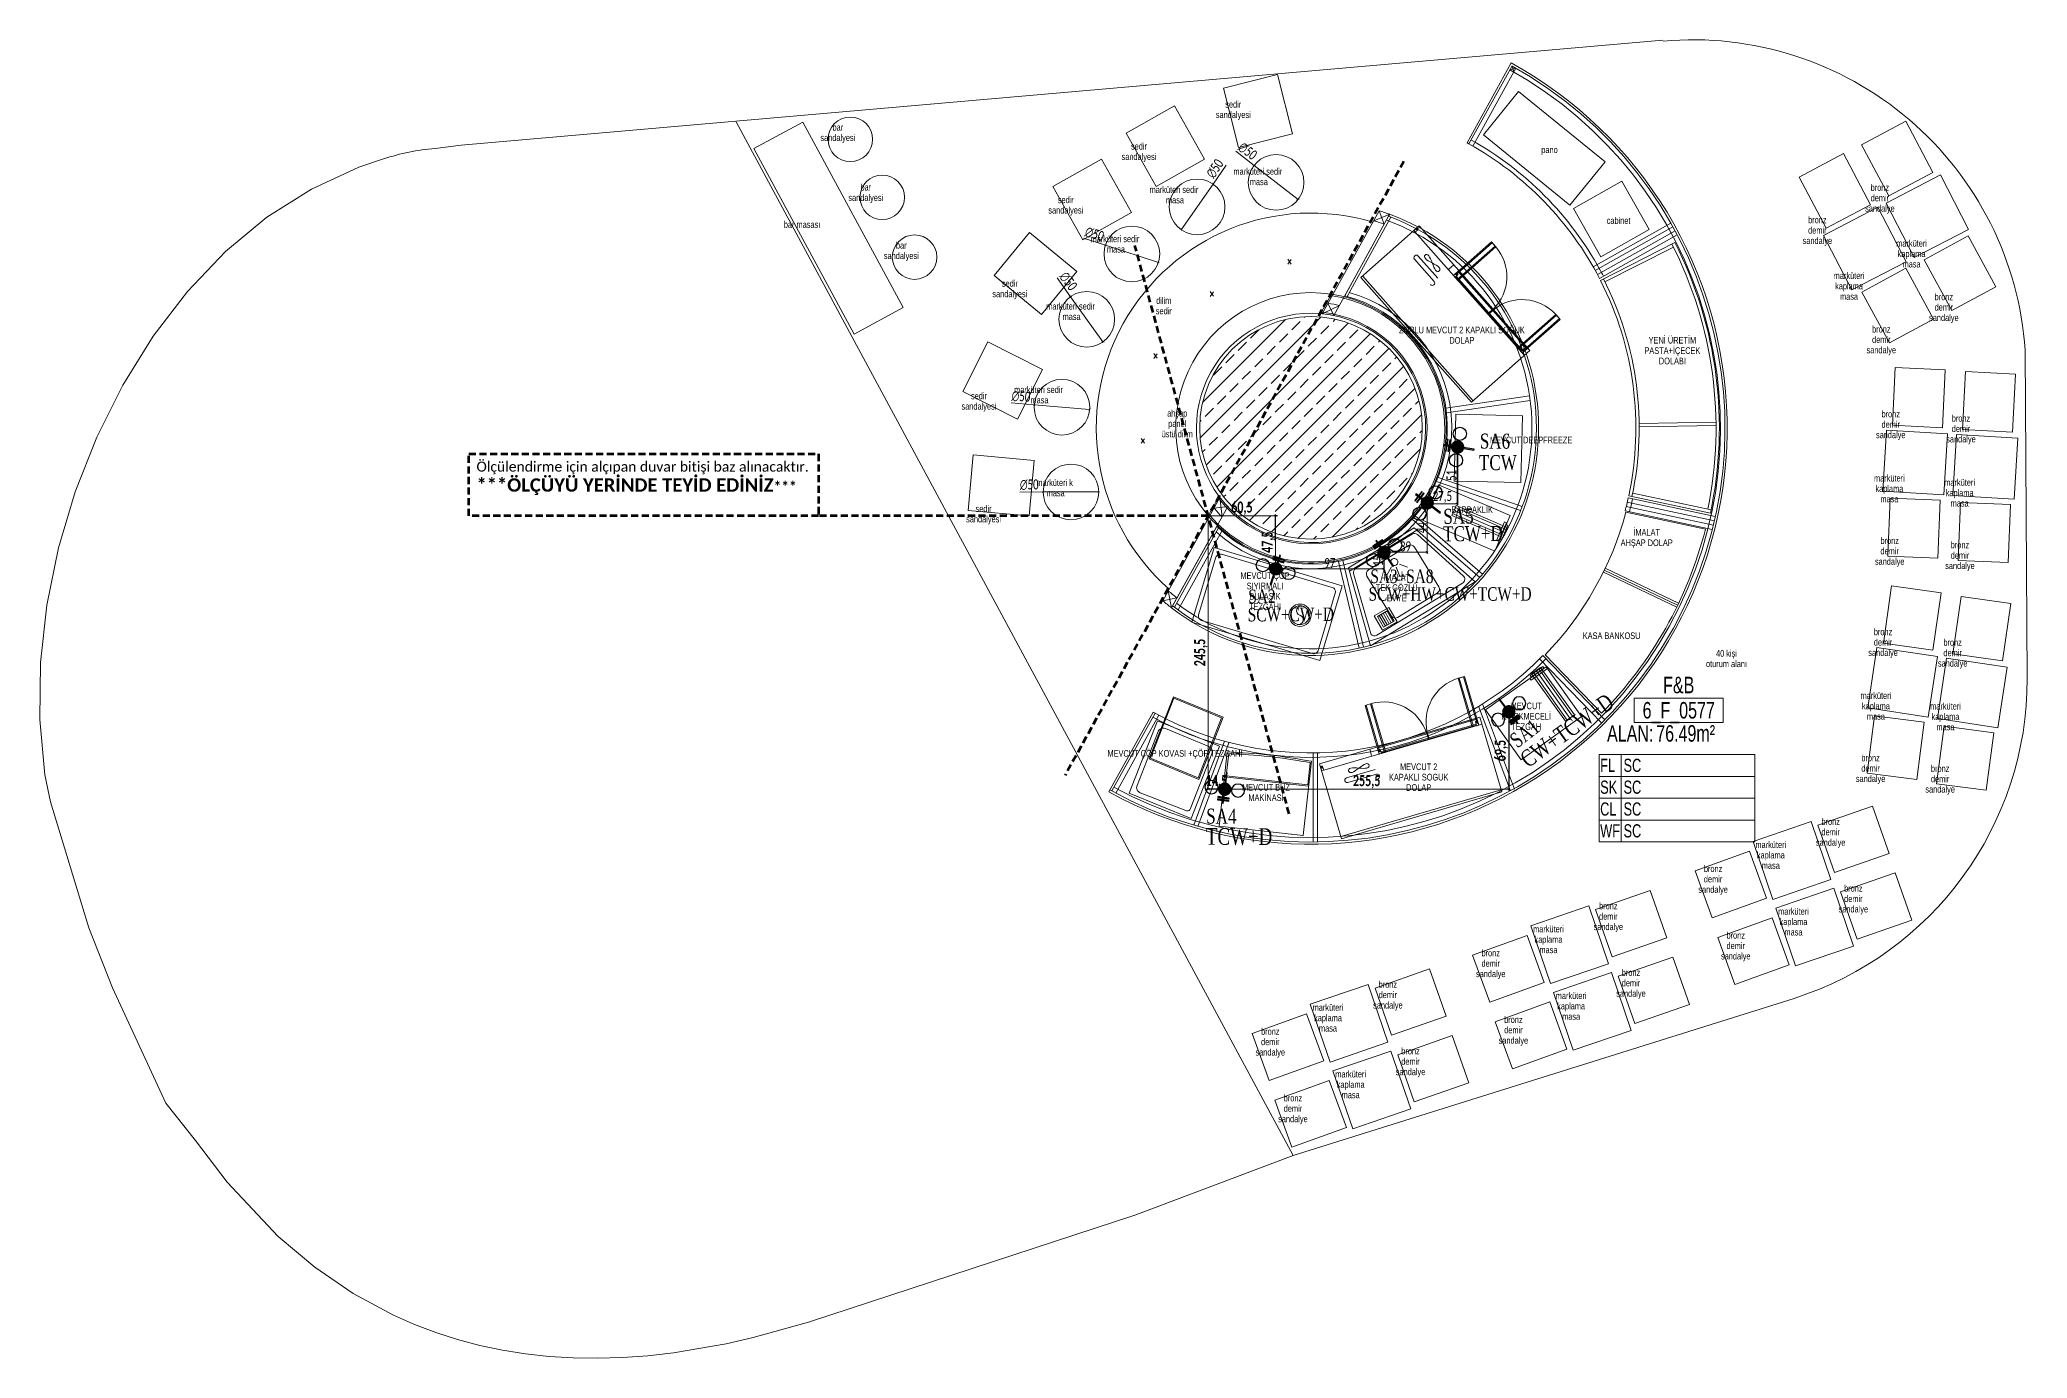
# Model space of a CAD drawing. Header units: millimetres. Extents: x 210628 to 232146, y -111309 to -91563.
# Drawn here: x 228897 to 230683, y -99995 to -98810 of the extents above; entities that cross this region are included whole.
import ezdxf
from ezdxf.enums import TextEntityAlignment as Align

# ---------------------------------------------------------------- set-up
doc = ezdxf.new("R2010")
doc.units = ezdxf.units.MM
doc.header["$PDMODE"] = 2
doc.linetypes.add('DASHED2', pattern=[9.525, 6.35, -3.175])
doc.linetypes.add('DOT2', pattern=[3.175, 0, -3.175])
doc.layers.get('0').update_dxf_attribs({"lineweight": 20})
for name, color, linetype, lineweight in [('KP', 167, 'Continuous', 30), ('mekanik yazı', 170, 'Continuous', 20), ('SIH', 160, 'Continuous', 25), ('t_izdüşüm', 7, 'DOT2', 18), ('t_tarama', 253, 'Continuous', 5), ('t_yazı', 23, 'Continuous', 25), ('tarama', 123, 'Continuous', 15), ('ölçü', 251, 'Continuous', 5)]:
    doc.layers.add(name, color=color, linetype=linetype, lineweight=lineweight)
for name, color, linetype in [('Kıtc-019 Su Tes İşaretler', 5, 'Continuous'), ('S2000-019 Su Tes İşaretler', 5, 'Continuous'), ('t_Sıhhi_Tesisat', 5, 'Continuous')]:
    doc.layers.add(name, color=color, linetype=linetype)
doc.styles.add('MONOTXT', font='times.ttf', dxfattribs={"height": 10})
doc.styles.add('UBN', font='GOTHIC.TTF', dxfattribs={"width": 0.8})
doc.styles.add('XR_FA_ARC_F0_GA_ANNO_Room-Tag$0$FA-TXT_ROOM-TAG', font='ARIALN.TTF', dxfattribs={"width": 0.85})
doc.styles.add('yazı', font='arial.ttf')
doc.styles.add('Ölçü50', font='calibri.ttf', dxfattribs={"width": 0.7})
doc.dimstyles.new('olcu10', dxfattribs={"dimtxt": 9, "dimasz": 2, "dimexe": 1.25, "dimexo": 0.625, "dimgap": 0.5, "dimtad": 1, "dimdec": 1, "dimrnd": 0.5, "dimzin": 9, "dimtxsty": 'Ölçü50', "dimblk": 'ARCHTICK', "dimcen": 2, "dimclrd": 256, "dimclre": 256, "dimclrt": 6, "dimazin": 2, "dimtfac": 1, "dimtdec": 1, "dimtix": 1, "dimtmove": 0, "dimatfit": 3, "dimldrblk": 'ARCHTICK', "dimfxl": 1, "dimlwd": -1, "dimarcsym": 0})

msp = doc.modelspace()

# ---------------------------------------------------------------- texts
at = {"layer": 't_tarama', "char_height": 6, "attachment_point": 2, "line_spacing_factor": 0.933337, "style": 'UBN'}
for s, width, insert in [('sedir\\Psandalyesi', 49.2733, (229969.29, -98865.03)), ('bar \\Psandalyesi', 49.2733, (229613.98, -98885.66, 0)), ('sedir\\Psandalyesi', 49.2733, (229884.56, -98902.72)), ('marküteri sedir\\P masa', 49.2733, (229991.33, -98925.32)), ('bar \\Psandalyesi', 49.2733, (229639.1, -98939.54, 0)), ('marküteri sedir\\P masa', 49.2733, (229915.98, -98941.69)), ('bronz \\Pdemir\\Psandalye', 49.2733, (230550.24, -98939.82, 0)), ('sedir\\Psandalyesi', 49.2733, (229818.79, -98950.84)), ('bar masası', 49.2733, (229581.82, -98973.01, 0)), ('bronz \\Pdemir\\Psandalye', 49.2733, (230494.06, -98968.85, 0)), ('bar \\Psandalyesi', 49.2733, (229671, -98991.72, 0)), ('marküteri sedir\\P masa', 49.2733, (229862.92, -98985.88)), ('marküteri\\Pkaplama \\Pmasa', 49.2733, (230578.7, -98989.93, 0)), ('sedir\\Psandalyesi', 49.2733, (229768.51, -99025.98)), ('marküteri\\Pkaplama \\Pmasa', 49.2733, (230522.52, -99018.96, 0)), ('marküteri sedir\\P masa', 49.2733, (229823.08, -99046.44)), ('dilim\\Psedir', 49.2733, (229906.83, -99041.36)), ('bronz \\Pdemir\\Psandalye', 49.2733, (230607.7, -99038.02, 0)), ('ZORLU MEVCUT 2 KAPAKLI SOĞUK DOLAP', 118.8239, (230174.67, -99067.79, 0)), ('bronz \\Pdemir\\Psandalye', 49.2733, (230551.52, -99067.05, 0)), ('marküteri sedir\\P masa', 49.2733, (229794.26, -99121.39)), ('sedir\\Psandalyesi', 49.2733, (229740.78, -99126.99)), ('ahşap \\Ppanel\\Püstü dilim', 49.2733, (229918.94, -99142.57)), ('bronz \\Pdemir\\Psandalye', 49.2733, (230559.99, -99143.29, 0)), ('bronz \\Pdemir\\Psandalye', 49.2733, (230623.11, -99147.12, 0)), ('MEVCUT DEEPFREEZE', 118.8239, (230236.87, -99166.6, 0)), ('marküteri k\\P masa', 49.2733, (229808.81, -99204.91)), ('marküteri\\Pkaplama \\Pmasa', 49.2733, (230558.77, -99200.9, 0)), ('marküteri\\Pkaplama \\Pmasa', 49.2733, (230621.89, -99204.74, 0)), ('sedir\\Psandalyesi', 49.2733, (229744.91, -99228.31)), ('bronz \\Pdemir\\Psandalye', 49.2733, (230559.05, -99257.06, 0)), ('bronz \\Pdemir\\Psandalye', 49.2733, (230622.18, -99260.89, 0)), ('bronz \\Pdemir\\Psandalye', 49.2733, (230553.09, -99338.98, 0)), ('bronz \\Pdemir\\Psandalye', 49.2733, (230615.61, -99348.51, 0)), ('MEVCUT\\PK CEKMECELİ TEZGAH', 49.2733, (230232.46, -99405.46)), ('marküteri\\Pkaplama \\Pmasa', 49.2733, (230546.66, -99396.25, 0)), ('marküteri\\Pkaplama \\Pmasa', 49.2733, (230609.18, -99405.77, 0)), ('MEVCUT ÇÖP KOVASI +ÇÖP TEZGAHI', 110.9396, (229916.89, -99448.18, 0)), ('MEVCUT 2 \\PKAPAKLI SOGUK\\PDOLAP', 110.9396, (230135.87, -99460.18)), ('bronz \\Pdemir\\Psandalye', 49.2733, (230541.87, -99452.2, 0)), ('bronz \\Pdemir\\Psandalye', 49.2733, (230604.38, -99461.73, 0)), ('MEVCUT BUZ\\PMAKİNASİ', 110.9396, (229998.68, -99478.61)), ('bronz \\Pdemir\\Psandalye', 49.2733, (230506.03, -99509.5, 0)), ('marküteri\\Pkaplama \\Pmasa', 49.2733, (230452.25, -99530.2, 0)), ('bronz \\Pdemir\\Psandalye', 49.2733, (230400.39, -99551.74, 0)), ('bronz \\Pdemir\\Psandalye', 49.2733, (230526.4, -99569.37, 0)), ('bronz \\Pdemir\\Psandalye', 49.2733, (230306.24, -99585.24, 0)), ('marküteri\\Pkaplama \\Pmasa', 49.2733, (230252.46, -99605.94, 0)), ('marküteri\\Pkaplama \\Pmasa', 49.2733, (230472.62, -99590.07, 0)), ('bronz \\Pdemir\\Psandalye', 49.2733, (230420.75, -99611.61, 0)), ('bronz \\Pdemir\\Psandalye', 49.2733, (230200.6, -99627.48, 0)), ('bronz \\Pdemir\\Psandalye', 49.2733, (230108.16, -99655.7, 0)), ('bronz \\Pdemir\\Psandalye', 49.2733, (230326.61, -99645.11, 0)), ('marküteri\\Pkaplama \\Pmasa', 49.2733, (230054.38, -99676.41, 0)), ('marküteri\\Pkaplama \\Pmasa', 49.2733, (230054.38, -99676.41, 0)), ('marküteri\\Pkaplama \\Pmasa', 49.2733, (230272.83, -99665.81, 0)), ('bronz \\Pdemir\\Psandalye', 49.2733, (230220.97, -99687.35, 0)), ('bronz \\Pdemir\\Psandalye', 49.2733, (230002.52, -99697.95, 0)), ('bronz \\Pdemir\\Psandalye', 49.2733, (230128.53, -99715.57, 0)), ('marküteri\\Pkaplama \\Pmasa', 49.2733, (230074.75, -99736.28, 0)), ('bronz \\Pdemir\\Psandalye', 49.2733, (230022.89, -99757.82, 0))]:
    msp.add_mtext_dynamic_manual_height_columns(s, width=width, gutter_width=0.2, heights=[0], dxfattribs=dict(at, insert=insert))
at = {"layer": 't_tarama', "char_height": 6, "width": 49.2733, "attachment_point": 2, "line_spacing_factor": 0.933337, "style": 'UBN'}
for s, insert in [('pano', (230253.43, -98905.84, -0.01)), ('cabinet', (230315.46, -98969.49, -0.01)), ('YENİ ÜRETİM PASTA+İÇECEK DOLABI', (230363.81, -99076.95, 0)), ('BARDAKLIK', (230183.95, -99229.2)), ('İMALAT\\PAHŞAP DOLAP', (230340.72, -99249.59)), ('MEVCUT ÇÖP SIYIRMALI BULAŞIK TEZGAHI', (229997.78, -99288.42, 0)), ('İMALAT\\PTEK GÖZLÜ EVYE', (230116.14, -99289.87, 0)), ('KASA BANKOSU', (230309.21, -99342.47, 0)), ('40 kişi\\Poturum alanı', (230412.44, -99358.3))]:
    msp.add_mtext(s, dxfattribs=dict(at, insert=insert))
at = {"layer": 't_yazı', "insert": (229289.31, -99189.03, 0), "char_height": 9, "width": 364.5552, "attachment_point": 1, "style": 'yazı'}
msp.add_mtext('\\pt4743;{\\fCalibri|b0|i0|c162|p34;Ölçülendirme için alçıpan duvar bitişi baz alınacaktır.\\P\\fCalibri|b1|i0|c162|p34;\\H1.3333x;\\C1;***ÖLÇÜYÜ YERİNDE TEYİD EDİNİZ\\H0.75x;***\\P }', dxfattribs=at)

# ---------------------------------------------------------------- blocks, each defined once
blk = doc.blocks.new('XR_FA_ARC_F0_GA_ANNO_Room-Tag$0$FA-ROOM-TAG')
for points in [[(-400, 109), (400, 109), (400, -109), (-400, -109)], [(-716, -398), (-516, -398), (-516, -594), (-716, -594)], [(-516, -398), (684, -398), (684, -594), (-516, -594)], [(-716, -594), (-516, -594), (-516, -790), (-716, -790)], [(-516, -594), (684, -594), (684, -790), (-516, -790)], [(-716, -790), (-516, -790), (-516, -986), (-716, -986)], [(-516, -790), (684, -790), (684, -986), (-516, -986)], [(-716, -986), (-516, -986), (-516, -1182), (-716, -1182)], [(-516, -986), (684, -986), (684, -1182), (-516, -1182)]]:
    blk.add_lwpolyline(points, close=True)
at = {"style": 'XR_FA_ARC_F0_GA_ANNO_Room-Tag$0$FA-TXT_ROOM-TAG', "width": 0.85}
for s, height, p in [('ALAN:', 148, (-644, -282)), ('FL', 118, (-706, -554)), ('SK', 118, (-706, -750)), ('CL', 118, (-706, -946)), ('WF', 118, (-706, -1142))]:
    blk.add_text(s, height=height, dxfattribs=at).set_placement(p)
blk.add_attdef('ROOM_NAME', text='', height=148, dxfattribs=at).set_placement((0, 301), align=Align.TOP_CENTER)
blk.add_attdef('ROOM_NO', text='', height=148, dxfattribs=at).set_placement((0, 0), align=Align.MIDDLE_CENTER)
for tag, p, height in [('ROOM_AREA', (-202, -282), 148), ('FL_TYPE', (-496, -554), 118), ('SK_TYPE', (-496, -750), 118), ('CL_TYPE', (-496, -946), 118), ('WF_TYPE', (-496, -1142), 118)]:
    blk.add_attdef(tag, p, '', height=height, dxfattribs=at)
at = {"style": 'XR_FA_ARC_F0_GA_ANNO_Room-Tag$0$FA-TXT_ROOM-TAG', "width": 0.85, "flags": 1}
for tag, p in [('ROOM_NAME_TR', (-716, -1332)), ('ROOM_PHASE', (-716, -1482)), ('SUB_ZONE', (-716, -1632)), ('SCOPE', (-716, -1782))]:
    blk.add_attdef(tag, p, '', height=118, dxfattribs=at)
blk = doc.blocks.new('çöp kova1')
at = {"extrusion": (1.52846e-08, -6.3311e-09, 1)}
blk.add_lwpolyline([(0, 0), (-0.9, -60.2), (69.1, -60.2), (70, 0)], close=True, dxfattribs=at)
blk.add_lwpolyline([(4, -9), (4, -53, 0.563333), (8.1, -56.2), (60.1, -56.2, 0.414214), (65.1, -51.2), (66, -9, 0.414214), (61, -4), (9, -4, 0.414214)], format="xyb", close=True, dxfattribs=at)
at = {"extrusion": (1.52846e-08, -6.3311e-09, 1), "elevation": 0}
for points in [[(35.2, -5.3), (95.2, -5.3), (94.3, -53.6), (34.3, -53.6)], [(36.2, -6.3), (94.2, -6.3), (93.3, -52.6), (35.3, -52.6)]]:
    blk.add_lwpolyline(points, close=True, dxfattribs=at)
blk = doc.blocks.new('buzmak')
at = {"extrusion": (1.52846e-08, -6.3311e-09, 1)}
for p, q in [((-65.7, 74.5, 0), (-45.5, 74.5, 0)), ((-45.5, 0.9, 0), (-45.5, 74.5, 0)), ((-44.4, 75.9, 0), (-44.4, 0, 0)), ((-65.6, 0.9, 0), (-45.5, 0.9, 0)), ((0, 10.6, 0), (0, 0.3, 0))]:
    blk.add_line(p, q, dxfattribs=at)
at = {"extrusion": (1.74201e-08, -5.04902e-09, 1)}
blk.add_lwpolyline([(-67, 0), (0, 0), (0, 76), (-67, 76)], dxfattribs=at)
at = {"extrusion": (-1.52846e-08, 6.3311e-09, -1)}
for major_axis, start_param, end_param in [((-501.2, 6.3, 0), -0.08854, 0.063224), ((-499.8, 2.8, 0), -0.081777, 0.070206)]:
    blk.add_ellipse((432.8, 38, 0), major_axis=major_axis, ratio=1, start_param=start_param, end_param=end_param, dxfattribs=at)
blk = doc.blocks.new('evye')
for p, q in [((28.1, -2.7), (8.4, -72.7)), ((29.1, -9.5), (14.5, -62.6)), ((27.2, -5.7), (98.1, -5.7)), ((28.1, -2.7), (97.2, -2.7)), ((33, -6.6), (92.5, -6.6)), ((38.3, -59.6), (38.3, -17.6)), ((42.3, -13.6), (84.3, -13.6)), ((88.3, -59.6), (88.3, -17.6)), ((96.3, -9.4), (112.2, -62.5)), ((97.2, -2.7), (118.5, -72.7)), ((108.4, -67.7), (18.3, -67.7)), ((42.3, -63.6), (84.3, -63.6)), ((118.5, -72.7), (8.4, -72.7))]:
    blk.add_line(p, q)
at = {"extrusion": (-3.1669e-08, -1.40285e-08, 1)}
for p, q in [((61.4, -22, 0), (54.6, -26, 0)), ((64.8, -24.5, 0), (63.6, -32.3, 0)), ((68.7, -23.7, 0), (73.6, -29.8, 0))]:
    blk.add_line(p, q, dxfattribs=at)
for centre, start, end in [((33, -10.6), 90, 163.3134), ((42.3, -17.6), 90, 180), ((84.3, -17.6), 0, 90), ((92.5, -10.6), 17.8662, 90), ((18.3, -63.7), 163.3134, 270), ((42.3, -59.6), 180, 270), ((84.3, -59.6), 270, 0), ((108.4, -63.7), 270, 17.8662)]:
    blk.add_arc(centre, 4, start, end)
blk.add_ellipse((65.8, -19.7, 0), major_axis=(-0.26, 3.18, 0), ratio=1, start_param=1.640450345151218, end_param=7.923635652330804, dxfattribs=at)
blk = doc.blocks.new('bulaşık tezgah')
at = {"ltscale": 50, "extrusion": (1.52846e-08, -6.3311e-09, 1)}
blk.add_lwpolyline([(-70, 0), (-70, -120), (0, -120), (0, 0)], close=True, dxfattribs=at)
blk.add_lwpolyline([(-66, -8), (-66, -112, 0.414214), (-62, -116), (-8, -116, 0.414214), (-4, -112), (-4, -8, 0.414214), (-8, -4), (-62, -4, 0.414214)], format="xyb", close=True, dxfattribs=at)
for radius in [10, 8.5]:
    blk.add_circle((-36.2, -91.3, 0), radius, dxfattribs=at)
for centre, start, end in [((-32, -91.3, 0), 0, 180), ((-40.5, -91.3, 0), 180, 0)]:
    blk.add_arc(centre, 4.25, start, end, dxfattribs=at)
blk = doc.blocks.new('bardaklıkemaar')
at = {"ltscale": 50, "extrusion": (-5.24232e-09, 1.90091e-08, 1)}
for p, q in [((0, 0, 0), (-34.3, -6.9)), ((0, 0), (13.8, -68.6, 0)), ((-34.3, -6.9), (-20.5, -75.5, 0)), ((-20.5, -75.5, 0), (13.8, -68.6, 0))]:
    blk.add_line(p, q, dxfattribs=at)
at = {"ltscale": 50}
for p, q in [((-7.5, -74.8, 0), (-17.4, -25.8, 0)), ((-4.5, -74.2, 0), (-14.4, -25.2, 0)), ((-1.6, -73.6, 0), (-11.5, -24.6, 0))]:
    blk.add_line(p, q, dxfattribs=at)
at = {"ltscale": 50, "extrusion": (-5.24232e-09, 1.90091e-08, 1), "elevation": 0}
for points in [[(-9.4, -75.2), (0.3, -73.2), (-9.6, -24.2), (-19.3, -26.2)], [(-13.5, -73.7), (4.3, -70.1), (3.9, -68.1), (-13.9, -71.7)], [(-11.5, -75.4), (2.3, -72.6), (1.9, -70.6), (-11.9, -73.4)]]:
    blk.add_lwpolyline(points, close=True, dxfattribs=at)
at = {"extrusion": (-5.24232e-09, 1.90091e-08, 1), "elevation": 0, "flags": 128}
for points in [[(4.2, -70.1), (-13.5, -73.7), (-13.8, -71.7), (-13.5, -73.7), (4.2, -70.1), (3.9, -68.1)], [(3.9, -68.1), (-13.8, -71.7), (3.9, -68.1)]]:
    blk.add_lwpolyline(points, close=True, dxfattribs=at)
blk = doc.blocks.new('kahveçekmece-flat-1')
for p, q in [((-2.3, 53.6), (50, 53.6)), ((2, 41.9), (2, 60)), ((-2.3, 50.6), (50, 50.5)), ((-2.3, 47.6), (50, 47.6))]:
    blk.add_line(p, q)
at = {"extrusion": (-1.39832e-08, -1.12909e-08, 1), "elevation": 0}
for points in [[(-2.3, 45.6), (-2.3, 55.5), (50, 55.5), (50, 45.6)], [(-2, 43.6), (-2, 57.6), (0, 57.6), (0, 43.6)]]:
    blk.add_lwpolyline(points, close=True, dxfattribs=at)
at = {"extrusion": (-1.52846e-08, 6.3311e-09, 1), "elevation": 0}
blk.add_lwpolyline([(55.1, -6.9), (55, 60), (0, 60), (0.1, -6.9)], close=True, dxfattribs=at)
at = {"extrusion": (-1.52846e-08, 6.3311e-09, 1), "elevation": 0, "flags": 128}
blk.add_lwpolyline([(0, 60), (0, 41.9), (2, 41.9), (0, 41.9), (0, 60), (2, 60)], close=True, dxfattribs=at)
blk = doc.blocks.new('_ArchTick')
at = {"color": 0, "linetype": 'ByBlock', "const_width": 0.15}
blk.add_lwpolyline([(-0.5, -0.5), (0.5, 0.5)], dxfattribs=at)
blk = doc.blocks.new('*D140')
at = {"layer": 'DEFPOINTS', "color": 0, "transparency": 16777216}
for p in [(229854.4, -98994.7, 0), (229902, -99010.2, 0)]:
    blk.add_point(p, dxfattribs=at)
at = {"layer": 't_tarama', "transparency": 16777216}
for p in [(229834.6, -98988.3), (229902, -99010.2)]:
    blk.add_line(p, (229854.4, -98994.7), dxfattribs=at)
at = {"layer": 't_tarama', "transparency": 16777216, "xscale": 2, "yscale": 2, "zscale": 2}
for p, rotation in [((229854.4, -98994.7), 342.0016894127298), ((229902, -99010.2), 162.0016894127298)]:
    blk.add_blockref('_ArchTick', p, dxfattribs=dict(at, rotation=rotation))
at = {"layer": 't_tarama', "color": 6, "transparency": 16777216, "insert": (229844.6, -98984.7), "char_height": 9, "attachment_point": 5, "rotation": 342.0017, "style": 'Ölçü50'}
blk.add_mtext('∅50', dxfattribs=at)
blk = doc.blocks.new('*D141')
at = {"layer": 'DEFPOINTS', "color": 0, "transparency": 16777216}
for p in [(229988, -98922.9, 0), (230027.5, -98953.5, 0)]:
    blk.add_point(p, dxfattribs=at)
at = {"layer": 't_tarama', "transparency": 16777216}
for p in [(229971.6, -98910.1), (230027.5, -98953.5)]:
    blk.add_line(p, (229988, -98922.9), dxfattribs=at)
at = {"layer": 't_tarama', "transparency": 16777216, "xscale": 2, "yscale": 2, "zscale": 2}
for p, rotation in [((229988, -98922.9), 322.2430683865476), ((230027.5, -98953.5), 142.2430683865476)]:
    blk.add_blockref('_ArchTick', p, dxfattribs=dict(at, rotation=rotation))
at = {"layer": 't_tarama', "color": 6, "transparency": 16777216, "insert": (229982.2, -98910.1), "char_height": 9, "attachment_point": 5, "rotation": 322.2431, "style": 'Ölçü50'}
blk.add_mtext('∅50', dxfattribs=at)
blk = doc.blocks.new('*D142')
at = {"layer": 'DEFPOINTS', "color": 0, "transparency": 16777216}
for p in [(229951.1, -98939.7, 0), (229922.5, -98980.7, 0)]:
    blk.add_point(p, dxfattribs=at)
at = {"layer": 't_tarama', "transparency": 16777216}
for p in [(229963, -98922.6), (229922.5, -98980.7)]:
    blk.add_line(p, (229951.1, -98939.7), dxfattribs=at)
at = {"layer": 't_tarama', "transparency": 16777216, "xscale": 2, "yscale": 2, "zscale": 2}
for p, rotation in [((229951.1, -98939.7), 235.1406153676191), ((229922.5, -98980.7), 55.14061536761911)]:
    blk.add_blockref('_ArchTick', p, dxfattribs=dict(at, rotation=rotation))
at = {"layer": 't_tarama', "color": 6, "transparency": 16777216, "insert": (229952.8, -98925.8), "char_height": 9, "attachment_point": 5, "rotation": 55.1406, "style": 'Ölçü50'}
blk.add_mtext('∅50', dxfattribs=at)
blk = doc.blocks.new('*D143')
at = {"layer": 'DEFPOINTS', "color": 0, "transparency": 16777216}
for p in [(229823, -99040.9, 0), (229852.2, -99081.5, 0)]:
    blk.add_point(p, dxfattribs=at)
at = {"layer": 't_tarama', "transparency": 16777216}
for p in [(229810.9, -99024), (229852.2, -99081.5)]:
    blk.add_line(p, (229823, -99040.9), dxfattribs=at)
at = {"layer": 't_tarama', "transparency": 16777216, "xscale": 2, "yscale": 2, "zscale": 2}
for p, rotation in [((229823, -99040.9), 305.7002159248862), ((229852.2, -99081.5), 125.7002159248862)]:
    blk.add_blockref('_ArchTick', p, dxfattribs=dict(at, rotation=rotation))
at = {"layer": 't_tarama', "color": 6, "transparency": 16777216, "insert": (229821.1, -99027), "char_height": 9, "attachment_point": 5, "rotation": 305.7002, "style": 'Ölçü50'}
blk.add_mtext('∅50', dxfattribs=at)
blk = doc.blocks.new('*D144')
at = {"layer": 'DEFPOINTS', "color": 0, "transparency": 16777216}
for p in [(229790.4, -99138, 0), (229840.2, -99142.2, 0)]:
    blk.add_point(p, dxfattribs=at)
at = {"layer": 't_tarama', "transparency": 16777216}
for p in [(229769.7, -99136.3), (229840.2, -99142.2)]:
    blk.add_line(p, (229790.4, -99138), dxfattribs=at)
at = {"layer": 't_tarama', "transparency": 16777216, "xscale": 2, "yscale": 2, "zscale": 2}
for p, rotation in [((229790.4, -99138), 355.2436093872773), ((229840.2, -99142.2), 175.2436093872772)]:
    blk.add_blockref('_ArchTick', p, dxfattribs=dict(at, rotation=rotation))
at = {"layer": 't_tarama', "color": 6, "transparency": 16777216, "insert": (229778.6, -99130.5), "char_height": 9, "attachment_point": 5, "rotation": 355.2436, "style": 'Ölçü50'}
blk.add_mtext('∅50', dxfattribs=at)
blk = doc.blocks.new('*D145')
at = {"layer": 'DEFPOINTS', "color": 0, "transparency": 16777216}
for p in [(229798.4, -99216.3, 0), (229848.4, -99216.3, 0)]:
    blk.add_point(p, dxfattribs=at)
at = {"layer": 't_tarama', "transparency": 16777216}
for p in [(229777.6, -99216.4), (229848.4, -99216.3)]:
    blk.add_line(p, (229798.4, -99216.3), dxfattribs=at)
at = {"layer": 't_tarama', "transparency": 16777216, "xscale": 2, "yscale": 2, "zscale": 2}
for p, rotation in [((229798.4, -99216.3), 0.1019767003897892), ((229848.4, -99216.3), 180.1019767003898)]:
    blk.add_blockref('_ArchTick', p, dxfattribs=dict(at, rotation=rotation))
at = {"layer": 't_tarama', "color": 6, "transparency": 16777216, "insert": (229786, -99209.8), "char_height": 9, "attachment_point": 5, "rotation": 0.102, "style": 'Ölçü50'}
blk.add_mtext('∅50', dxfattribs=at)
blk = doc.blocks.new('A$C7E7D3E18')
at = {"layer": 'SIH', "linetype": 'Continuous', "const_width": 6}
blk.add_lwpolyline([(3, 6, 1), (9, 6, 1)], format="xyb", close=True, dxfattribs=at)
blk = doc.blocks.new('A$C6E87713E')
at = {"layer": 'S2000-019 Su Tes İşaretler'}
for centre in [(5.9, 6.3), (29.9, 6.3)]:
    blk.add_circle(centre, 5.89, dxfattribs=at)
blk.add_blockref('A$C7E7D3E18', (11.9, 0))
blk = doc.blocks.new('A$C35C71BB5')
at = {"layer": 'Kıtc-019 Su Tes İşaretler'}
for points in [[(0, 25.4), (0, 26.1), (10.8, 26.1), (10.8, 25.4)], [(0, 23.1), (0, 23.8), (10.8, 23.8), (10.8, 23.1)], [(5.8, 0), (5, 0), (5, 28.8), (5.8, 28.8)]]:
    blk.add_hatch(color=256, dxfattribs=at).paths.add_polyline_path(points)
for points in [[(10.8, 25.4), (0, 25.4), (0, 26.1), (10.8, 26.1)], [(10.8, 23.1), (0, 23.1), (0, 23.8), (10.8, 23.8)], [(5, 0), (5, 28.8), (5.8, 28.8), (5.8, 0)]]:
    blk.add_lwpolyline(points, close=True, dxfattribs=at)
blk = doc.blocks.new('sa1')
at = {"layer": 'Kıtc-019 Su Tes İşaretler', "extrusion": (5.44506e-05, -7.12716e-05, 1), "xscale": -0.9599999999906198, "yscale": 0.9599999999906319, "zscale": 0.9599999999906196, "rotation": 217.3793639393177}
blk.add_blockref('A$C35C71BB5', (222002, -98072.2, 19.1), dxfattribs=at)
at = {"layer": 't_Sıhhi_Tesisat', "color": 5, "extrusion": (-6.99201e-05, -0.000164429, 1), "xscale": -1, "rotation": 37.86228500900216}
blk.add_blockref('A$C6E87713E', (222033, -98074.6, 0.6), dxfattribs=at)
blk = doc.blocks.new('FHG')
at = {"layer": 'Kıtc-019 Su Tes İşaretler', "extrusion": (5.44506e-05, -7.12716e-05, 1), "xscale": -0.9599999999906198, "yscale": 0.9599999999906319, "zscale": 0.9599999999906196, "rotation": 217.3793639393177}
blk.add_blockref('A$C35C71BB5', (217756.9, -99567.8, 19), dxfattribs=at)
at = {"layer": 't_Sıhhi_Tesisat', "color": 5, "extrusion": (-6.99201e-05, -0.000164429, 1), "xscale": -1, "rotation": 37.86228500900216}
blk.add_blockref('A$C6E87713E', (217787.9, -99570.2, 1.1), dxfattribs=at)
blk = doc.blocks.new('TESİSAT B')
at = {"layer": 'Kıtc-019 Su Tes İşaretler', "extrusion": (-7.88601e-05, 4.2727e-05, 1), "xscale": -0.9599999999906232, "yscale": 0.9599999999906328, "zscale": 0.9599999999906197, "rotation": 61.55085243320573}
blk.add_blockref('A$C35C71BB5', (224529.7, -98950.8, -21.9), dxfattribs=at)
at = {"layer": 't_Sıhhi_Tesisat', "color": 5, "extrusion": (-8.07333e-05, 4.36769e-05, 1), "rotation": 242.4122209943573}
blk.add_blockref('A$C6E87713E', (224517.1, -98929.6, -22.4), dxfattribs=at)
blk = doc.blocks.new('mazgal')
at = {"layer": 'tarama', "color": 5}
for p, q in [((-35044, -46058), (-35044, -46047)), ((-35044, -46047), (-35033, -46047)), ((-35044, -46047), (-35033, -46047)), ((-35044, -46049), (-35033, -46049)), ((-35044, -46051), (-35033, -46051)), ((-35044, -46053), (-35033, -46053)), ((-35033, -46047), (-35033, -46058)), ((-35044, -46055), (-35033, -46055)), ((-35044, -46057), (-35033, -46057)), ((-35033, -46058), (-35044, -46058))]:
    blk.add_line(p, q, dxfattribs=at)
blk.add_lwpolyline([(-35046, -46060), (-35046, -46045), (-35031, -46045), (-35031, -46060), (-35046, -46060)], dxfattribs=at)
blk = doc.blocks.new('*D146')
at = {"layer": 'DEFPOINTS', "color": 0, "transparency": 16777216}
for p in [(217770.7, -99009.6), (217770.7, -99255.2), (217785.5, -99255.2, 0)]:
    blk.add_point(p, dxfattribs=at)
at = {"layer": 'ölçü', "lineweight": -2, "transparency": 16777216}
for p, q in [((217770.1, -99009.6), (217769.4, -99009.6)), ((217784.8, -99255.2), (217769.4, -99255.2))]:
    blk.add_line(p, q, dxfattribs=at)
at = {"layer": 'ölçü', "transparency": 16777216}
blk.add_line((217770.7, -99009.6), (217770.7, -99255.2), dxfattribs=at)
at = {"layer": 'ölçü', "transparency": 16777216, "xscale": 2, "yscale": 2, "zscale": 2}
for p, rotation in [((217770.7, -99009.6), 90), ((217770.7, -99255.2), 270)]:
    blk.add_blockref('_ArchTick', p, dxfattribs=dict(at, rotation=rotation))
at = {"layer": 'ölçü', "color": 6, "transparency": 16777216, "insert": (217764, -99132.4), "char_height": 9, "attachment_point": 5, "rotation": 90, "style": 'Ölçü50'}
blk.add_mtext('{\\fCalibri|b1|i0|c162|p34;\\H1.1111x;245,5}', dxfattribs=at)
blk = doc.blocks.new('*D147')
at = {"layer": 'DEFPOINTS', "color": 0, "transparency": 16777216}
for p in [(217770.7, -99255.2), (217770.7, -99255.8), (217785.4, -99255.8, 0)]:
    blk.add_point(p, dxfattribs=at)
at = {"layer": 'ölçü', "transparency": 16777216}
for p, q in [((217770.7, -99255.2), (217768.7, -99255.2)), ((217785.4, -99255.2), (217770.7, -99255.2)), ((217785.4, -99255.2), (217787.4, -99255.2))]:
    blk.add_line(p, q, dxfattribs=at)
at = {"layer": 'ölçü', "lineweight": -2, "transparency": 16777216}
for p, q in [((217770.7, -99255.2), (217770.7, -99253.9)), ((217785.4, -99255.2), (217785.4, -99253.9))]:
    blk.add_line(p, q, dxfattribs=at)
at = {"layer": 'ölçü', "transparency": 16777216, "xscale": 2, "yscale": 2, "zscale": 2}
blk.add_blockref('_ArchTick', (217770.7, -99255.2), dxfattribs=at)
at = {"layer": 'ölçü', "transparency": 16777216, "xscale": 2, "yscale": 2, "zscale": 2, "rotation": 180}
blk.add_blockref('_ArchTick', (217785.4, -99255.2), dxfattribs=at)
at = {"layer": 'ölçü', "color": 6, "transparency": 16777216, "insert": (217778, -99248.5), "char_height": 9, "attachment_point": 5, "style": 'Ölçü50'}
blk.add_mtext('{\\fCalibri|b1|i0|c162|p34;\\H1.1111x;14,5}', dxfattribs=at)
blk = doc.blocks.new('*D148')
at = {"layer": 'DEFPOINTS', "color": 0, "transparency": 16777216}
for p in [(218040.6, -99185.7, 0), (217785.4, -99255.2, 0), (218040.6, -99255.2)]:
    blk.add_point(p, dxfattribs=at)
at = {"layer": 'ölçü', "lineweight": -2, "transparency": 16777216}
for p, q in [((218040.6, -99186.3), (218040.6, -99256.5)), ((217785.4, -99255.8), (217785.4, -99256.5))]:
    blk.add_line(p, q, dxfattribs=at)
at = {"layer": 'ölçü', "transparency": 16777216}
blk.add_line((217785.4, -99255.2), (218040.6, -99255.2), dxfattribs=at)
at = {"layer": 'ölçü', "transparency": 16777216, "xscale": 2, "yscale": 2, "zscale": 2, "rotation": 180}
blk.add_blockref('_ArchTick', (217785.4, -99255.2), dxfattribs=at)
at = {"layer": 'ölçü', "transparency": 16777216, "xscale": 2, "yscale": 2, "zscale": 2}
blk.add_blockref('_ArchTick', (218040.6, -99255.2), dxfattribs=at)
at = {"layer": 'ölçü', "color": 6, "transparency": 16777216, "insert": (217913, -99248.5), "char_height": 9, "attachment_point": 5, "style": 'Ölçü50'}
blk.add_mtext('{\\fCalibri|b1|i0|c162|p34;\\H1.1111x;255,5}', dxfattribs=at)
blk = doc.blocks.new('*D149')
at = {"layer": 'DEFPOINTS', "color": 0, "transparency": 16777216}
for p in [(218040.6, -99185.7, 0), (218040.6, -99255.2), (218040.6, -99255.2)]:
    blk.add_point(p, dxfattribs=at)
at = {"layer": 'ölçü', "lineweight": -2, "transparency": 16777216}
for p, q in [((218040, -99185.7), (218039.4, -99185.7)), ((218040, -99255.2), (218039.4, -99255.2))]:
    blk.add_line(p, q, dxfattribs=at)
at = {"layer": 'ölçü', "transparency": 16777216}
blk.add_line((218040.6, -99185.7), (218040.6, -99255.2), dxfattribs=at)
at = {"layer": 'ölçü', "transparency": 16777216, "xscale": 2, "yscale": 2, "zscale": 2}
for p, rotation in [((218040.6, -99185.7), 90), ((218040.6, -99255.2), 270)]:
    blk.add_blockref('_ArchTick', p, dxfattribs=dict(at, rotation=rotation))
at = {"layer": 'ölçü', "color": 6, "transparency": 16777216, "insert": (218034, -99220.5), "char_height": 9, "attachment_point": 5, "rotation": 90, "style": 'Ölçü50'}
blk.add_mtext('{\\fCalibri|b1|i0|c162|p34;\\H1.1111x;69,5}', dxfattribs=at)
blk = doc.blocks.new('*D150')
at = {"layer": 'DEFPOINTS', "color": 0, "transparency": 16777216}
for p in [(217770.7, -99009.5), (217831.2, -99009.5), (217831.2, -99033.1, 0)]:
    blk.add_point(p, dxfattribs=at)
at = {"layer": 'ölçü', "lineweight": -2, "transparency": 16777216}
for p, q in [((217770.7, -99008.9), (217770.7, -99008.3)), ((217831.2, -99032.5), (217831.2, -99008.3))]:
    blk.add_line(p, q, dxfattribs=at)
at = {"layer": 'ölçü', "transparency": 16777216}
blk.add_line((217770.7, -99009.5), (217831.2, -99009.5), dxfattribs=at)
at = {"layer": 'ölçü', "transparency": 16777216, "xscale": 2, "yscale": 2, "zscale": 2, "rotation": 180}
blk.add_blockref('_ArchTick', (217770.7, -99009.5), dxfattribs=at)
at = {"layer": 'ölçü', "transparency": 16777216, "xscale": 2, "yscale": 2, "zscale": 2}
blk.add_blockref('_ArchTick', (217831.2, -99009.5), dxfattribs=at)
at = {"layer": 'ölçü', "color": 6, "transparency": 16777216, "insert": (217800.9, -99002.8), "char_height": 9, "attachment_point": 5, "style": 'Ölçü50'}
blk.add_mtext('{\\fCalibri|b1|i0|c162|p34;\\H1.1111x;60,5}', dxfattribs=at)
blk = doc.blocks.new('*D151')
at = {"layer": 'DEFPOINTS', "color": 0, "transparency": 16777216}
for p in [(217833.4, -99009.5, 0), (217831.2, -99057.2, 0), (217831.2, -99057.2)]:
    blk.add_point(p, dxfattribs=at)
at = {"layer": 'ölçü', "lineweight": -2, "transparency": 16777216}
for p, q in [((217832.8, -99009.5), (217830, -99009.5)), ((217830.6, -99057.2), (217830, -99057.2))]:
    blk.add_line(p, q, dxfattribs=at)
at = {"layer": 'ölçü', "transparency": 16777216}
blk.add_line((217831.2, -99009.5), (217831.2, -99057.2), dxfattribs=at)
at = {"layer": 'ölçü', "transparency": 16777216, "xscale": 2, "yscale": 2, "zscale": 2}
for p, rotation in [((217831.2, -99009.5), 90), ((217831.2, -99057.2), 270)]:
    blk.add_blockref('_ArchTick', p, dxfattribs=dict(at, rotation=rotation))
at = {"layer": 'ölçü', "color": 6, "transparency": 16777216, "insert": (217824.6, -99033.3), "char_height": 9, "attachment_point": 5, "rotation": 90, "style": 'Ölçü50'}
blk.add_mtext('{\\fCalibri|b1|i0|c162|p34;\\H1.1111x;47,5}', dxfattribs=at)
blk = doc.blocks.new('*D157')
at = {"layer": 'DEFPOINTS', "color": 0, "transparency": 16777216}
for p in [(217994.2, -98947.8), (217994.7, -98947.8, 0), (217994.7, -98998.7)]:
    blk.add_point(p, dxfattribs=at)
at = {"layer": 'ölçü', "lineweight": -2, "transparency": 16777216}
for p, q in [((217994, -98947.8), (217993, -98947.8)), ((217994, -98998.7), (217993, -98998.7))]:
    blk.add_line(p, q, dxfattribs=at)
at = {"layer": 'ölçü', "transparency": 16777216}
blk.add_line((217994.2, -98998.7), (217994.2, -98947.8), dxfattribs=at)
at = {"layer": 'ölçü', "transparency": 16777216, "xscale": 2, "yscale": 2, "zscale": 2}
for p, rotation in [((217994.2, -98947.8), 90), ((217994.2, -98998.7), 270)]:
    blk.add_blockref('_ArchTick', p, dxfattribs=dict(at, rotation=rotation))
at = {"layer": 'ölçü', "color": 6, "transparency": 16777216, "insert": (217989.2, -98973.3), "char_height": 9, "attachment_point": 5, "rotation": 90, "style": 'Ölçü50'}
blk.add_mtext('51', dxfattribs=at)
blk = doc.blocks.new('FD100')
at = {"layer": 'SIH', "linetype": 'Continuous', "flags": 128}
blk.add_lwpolyline([(-10.3, -9.9), (-10.3, 10.1), (9.7, 10.1), (9.7, -9.9)], close=True, dxfattribs=at)
for points in [[(-9, -2.4), (-3.8, -1.3, 0.414214), (-3.5, -0.8), (-3.7, -0.1, 0.414214), (-4.2, 0.2), (-9.3, -1, 0.414214), (-9.6, -1.5), (-9.4, -2.1, 0.414214)], [(-9.2, 1.6), (-4.1, 0.5, 0.414214), (-3.6, 0.8), (-3.5, 1.4, 0.414214), (-3.8, 1.9), (-8.9, 3.1, 0.414214), (-9.4, 2.8), (-9.5, 2.1, 0.414214)], [(-7.7, 5.4), (-3.6, 2.1, 0.414214), (-3, 2.2), (-2.6, 2.7, 0.414214), (-2.7, 3.3), (-6.8, 6.6, 0.414214), (-7.3, 6.5), (-7.8, 6, 0.414214)], [(-4.7, 8.2), (-2.4, 3.4, 0.414214), (-1.9, 3.2), (-1.3, 3.5, 0.414214), (-1.1, 4.1), (-3.4, 8.8, 0.414214), (-3.9, 9), (-4.5, 8.7, 0.414214)], [(-0.8, 9.3), (-0.8, 4.1, 0.414214), (-0.4, 3.7), (0.3, 3.7, 0.414214), (0.7, 4.1), (0.7, 9.3, 0.414214), (0.3, 9.7), (-0.4, 9.7, 0.414214)], [(3.2, 8.7), (1, 4, 0.414214), (1.1, 3.4), (1.8, 3.1, 0.414214), (2.3, 3.3), (4.6, 8, 0.414214), (4.4, 8.6), (3.8, 8.9, 0.414214)], [(6.6, 6.4), (2.5, 3.1, 0.414214), (2.4, 2.5), (2.8, 2, 0.414214), (3.4, 1.9), (7.5, 5.2, 0.414214), (7.6, 5.8), (7.2, 6.3, 0.414214)], [(8.6, 2.8), (3.5, 1.7, 0.414214), (3.2, 1.2), (3.3, 0.5, 0.414214), (3.8, 0.2), (8.9, 1.4, 0.414214), (9.2, 1.9), (9.1, 2.5, 0.414214)], [(-6.9, -6), (-2.8, -2.7, 0.414214), (-2.8, -2.2), (-3.2, -1.6, 0.414214), (-3.8, -1.5), (-7.9, -4.8, 0.414214), (-7.9, -5.4), (-7.5, -5.9, 0.414214)], [(-3.6, -8.3), (-1.3, -3.6, 0.414214), (-1.5, -3), (-2.1, -2.7, 0.414214), (-2.7, -2.9), (-4.9, -7.7, 0.414214), (-4.7, -8.2), (-4.1, -8.5, 0.414214)], [(0.4, -9), (0.4, -3.7, 0.414214), (0, -3.3), (-0.7, -3.3, 0.414214), (-1.1, -3.7), (-1.1, -9, 0.414214), (-0.7, -9.4), (0, -9.4, 0.414214)], [(4.3, -7.8), (2.1, -3, 0.414214), (1.5, -2.9), (0.9, -3.2, 0.414214), (0.7, -3.7), (3, -8.4, 0.414214), (3.5, -8.6), (4.2, -8.3, 0.414214)], [(7.4, -5), (3.2, -1.8, 0.414214), (2.7, -1.8), (2.3, -2.4, 0.414214), (2.3, -2.9), (6.4, -6.2, 0.414214), (7, -6.1), (7.4, -5.6, 0.414214)], [(8.9, -1.2), (3.8, -0.1, 0.414214), (3.3, -0.4), (3.1, -1, 0.414214), (3.4, -1.5), (8.5, -2.7, 0.414214), (9, -2.4), (9.2, -1.7, 0.414214)]]:
    blk.add_lwpolyline(points, format="xyb", close=True, dxfattribs=at)
for points in [[(-5.7, 0.4), (5.2, 0.4)], [(-0.2, 5.9), (-0.2, -5.1)]]:
    blk.add_lwpolyline(points, dxfattribs=at)
blk = doc.blocks.new('*D152')
at = {"layer": 'DEFPOINTS', "color": 0, "transparency": 16777216}
for p in [(217928.4, -99042.5, 0), (217831.2, -99057.2, 0), (217928.4, -99057.2)]:
    blk.add_point(p, dxfattribs=at)
at = {"layer": 'ölçü', "lineweight": -2, "transparency": 16777216}
for p, q in [((217928.4, -99043.1), (217928.4, -99058.5)), ((217831.2, -99057.8), (217831.2, -99058.5))]:
    blk.add_line(p, q, dxfattribs=at)
at = {"layer": 'ölçü', "transparency": 16777216}
blk.add_line((217831.2, -99057.2), (217928.4, -99057.2), dxfattribs=at)
at = {"layer": 'ölçü', "transparency": 16777216, "xscale": 2, "yscale": 2, "zscale": 2, "rotation": 180}
blk.add_blockref('_ArchTick', (217831.2, -99057.2), dxfattribs=at)
at = {"layer": 'ölçü', "transparency": 16777216, "xscale": 2, "yscale": 2, "zscale": 2}
blk.add_blockref('_ArchTick', (217928.4, -99057.2), dxfattribs=at)
at = {"layer": 'ölçü', "color": 6, "transparency": 16777216, "insert": (217879.8, -99052.1), "char_height": 9, "attachment_point": 5, "style": 'Ölçü50'}
blk.add_mtext('97', dxfattribs=at)
blk = doc.blocks.new('*D153')
at = {"layer": 'DEFPOINTS', "color": 0, "transparency": 16777216}
for p in [(217928.4, -99042.5, 0), (217928.4, -99042.5), (217928.4, -99057.2)]:
    blk.add_point(p, dxfattribs=at)
at = {"layer": 'ölçü', "lineweight": -2, "transparency": 16777216}
for p, q in [((217927.8, -99042.5), (217927.2, -99042.5)), ((217927.8, -99057.2), (217927.2, -99057.2))]:
    blk.add_line(p, q, dxfattribs=at)
at = {"layer": 'ölçü', "transparency": 16777216}
blk.add_line((217928.4, -99057.2), (217928.4, -99042.5), dxfattribs=at)
at = {"layer": 'ölçü', "transparency": 16777216, "xscale": 2, "yscale": 2, "zscale": 2}
for p, rotation in [((217928.4, -99042.5), 90), ((217928.4, -99057.2), 270)]:
    blk.add_blockref('_ArchTick', p, dxfattribs=dict(at, rotation=rotation))
at = {"layer": 'ölçü', "color": 6, "transparency": 16777216, "insert": (217923.3, -99049.8), "char_height": 9, "attachment_point": 5, "rotation": 90, "style": 'Ölçü50'}
blk.add_mtext('15', dxfattribs=at)
blk = doc.blocks.new('*D154')
at = {"layer": 'DEFPOINTS', "color": 0, "transparency": 16777216}
for p in [(217928.4, -99041.6, 0), (217967.3, -99041.6, 0), (217967.3, -99042.2)]:
    blk.add_point(p, dxfattribs=at)
at = {"layer": 'ölçü', "lineweight": -2, "transparency": 16777216}
for p, q in [((217928.4, -99042.2), (217928.4, -99043.5)), ((217967.3, -99042.2), (217967.3, -99043.5))]:
    blk.add_line(p, q, dxfattribs=at)
at = {"layer": 'ölçü', "transparency": 16777216}
blk.add_line((217928.4, -99042.2), (217967.3, -99042.2), dxfattribs=at)
at = {"layer": 'ölçü', "transparency": 16777216, "xscale": 2, "yscale": 2, "zscale": 2, "rotation": 180}
blk.add_blockref('_ArchTick', (217928.4, -99042.2), dxfattribs=at)
at = {"layer": 'ölçü', "transparency": 16777216, "xscale": 2, "yscale": 2, "zscale": 2}
blk.add_blockref('_ArchTick', (217967.3, -99042.2), dxfattribs=at)
at = {"layer": 'ölçü', "color": 6, "transparency": 16777216, "insert": (217947.8, -99037.1), "char_height": 9, "attachment_point": 5, "style": 'Ölçü50'}
blk.add_mtext('39', dxfattribs=at)
blk = doc.blocks.new('*D155')
at = {"layer": 'DEFPOINTS', "color": 0, "transparency": 16777216}
for p in [(217967.3, -98998, 0), (217967.3, -98998), (217967.3, -99042.2)]:
    blk.add_point(p, dxfattribs=at)
at = {"layer": 'ölçü', "lineweight": -2, "transparency": 16777216}
for p, q in [((217966.7, -98998), (217966, -98998)), ((217966.7, -99042.2), (217966, -99042.2))]:
    blk.add_line(p, q, dxfattribs=at)
at = {"layer": 'ölçü', "transparency": 16777216}
blk.add_line((217967.3, -99042.2), (217967.3, -98998), dxfattribs=at)
at = {"layer": 'ölçü', "transparency": 16777216, "xscale": 2, "yscale": 2, "zscale": 2}
for p, rotation in [((217967.3, -98998), 90), ((217967.3, -99042.2), 270)]:
    blk.add_blockref('_ArchTick', p, dxfattribs=dict(at, rotation=rotation))
at = {"layer": 'ölçü', "color": 6, "transparency": 16777216, "insert": (217962.3, -99020.1), "char_height": 9, "attachment_point": 5, "rotation": 90, "style": 'Ölçü50'}
blk.add_mtext('44', dxfattribs=at)
blk = doc.blocks.new('*D156')
at = {"layer": 'DEFPOINTS', "color": 0, "transparency": 16777216}
for p in [(217994.7, -98947.8, 0), (217967.3, -98998), (217994.7, -98998.7)]:
    blk.add_point(p, dxfattribs=at)
at = {"layer": 'ölçü', "lineweight": -2, "transparency": 16777216}
for p, q in [((217994.7, -98948.5), (217994.7, -99000)), ((217967.3, -98998.6), (217967.3, -99000))]:
    blk.add_line(p, q, dxfattribs=at)
at = {"layer": 'ölçü', "transparency": 16777216}
blk.add_line((217967.3, -98998.7), (217994.7, -98998.7), dxfattribs=at)
at = {"layer": 'ölçü', "transparency": 16777216, "xscale": 2, "yscale": 2, "zscale": 2, "rotation": 180}
blk.add_blockref('_ArchTick', (217967.3, -98998.7), dxfattribs=at)
at = {"layer": 'ölçü', "transparency": 16777216, "xscale": 2, "yscale": 2, "zscale": 2}
blk.add_blockref('_ArchTick', (217994.7, -98998.7), dxfattribs=at)
at = {"layer": 'ölçü', "color": 6, "transparency": 16777216, "insert": (217981, -98992.7), "char_height": 9, "attachment_point": 5, "style": 'Ölçü50'}
blk.add_mtext('27,5', dxfattribs=at)
blk = doc.blocks.new('TESİSAT')
at = {"layer": 'SIH'}
for p, q in [((216390.33, -99588.02, 0), (215729.44, -99588.02, 0)), ((216201.48, -99588.02, 0), (216201.48, -99899.96, 0))]:
    blk.add_line(p, q, dxfattribs=at)
at = {"layer": 'SIH', "color": 160}
for p, q in [((215729.44, -99635.21, 0), (216390.33, -99635.21, 0)), ((215729.44, -99677.62, 0), (216390.33, -99677.62, 0)), ((215729.44, -99720.03, 0), (216390.33, -99720.03, 0)), ((215729.44, -99762.44, 0), (216390.33, -99762.44, 0)), ((215729.44, -99807.79, 0), (216390.33, -99807.79, 0)), ((215729.44, -99854.61, 0), (216390.33, -99854.61, 0))]:
    blk.add_line(p, q, dxfattribs=at)
at = {"layer": 'SIH', "elevation": 0}
blk.add_lwpolyline([(216390.33, -99535.01), (215729.44, -99535.01), (215729.44, -99899.96), (216390.33, -99899.96)], close=True, dxfattribs=at)
at = {"layer": 'SIH', "color": 160, "const_width": 17.01, "elevation": 0}
for points in [[(216268.39, -99614.01, 1), (216251.38, -99614.01)], [(216268.39, -99656.42, 1), (216251.38, -99656.42)], [(216268.39, -99698.83, 1), (216251.38, -99698.83)], [(216268.39, -99876.44, 1), (216251.38, -99876.44)]]:
    blk.add_lwpolyline(points, format="xyb", dxfattribs=at)
at = {"layer": 'SIH', "color": 160}
blk.add_circle((216258.86, -99740.44, 0), 18.07, dxfattribs=at)
at = {"layer": 't_yazı', "elevation": 0}
for points in [[(214146.08, -99443.3), (215107, -99443.3), (215107, -99539.39), (214146.08, -99539.39)], [(214146.08, -99564.96), (215384.77, -99564.96), (215384.77, -100407.55), (214146.08, -100407.45)], [(215722.29, -99928.99), (216730.09, -99928.99), (216730.09, -100321.51), (215722.29, -100321.51)]]:
    blk.add_lwpolyline(points, close=True, dxfattribs=at)
at = {"layer": 'KP'}
for name, p, rotation in [('TESİSAT B', (-26609.66, -79815.11, 0), 19.31162667898788), ('TESİSAT B', (11454.08, 33477.03, 0), 351.1046017746113), ('TESİSAT B', (65999.8, 93610.15, 0), 332.0439640846452), ('TESİSAT B', (274190.58, 139733.45, 0), 280.5042222653605), ('FHG', (134422.54, 125221.75), 314.945721716762)]:
    blk.add_blockref(name, p, dxfattribs=dict(at, rotation=rotation))
blk.add_blockref('sa1', (-3974.49, -1104.81), dxfattribs=at)
at = {"layer": 'SIH', "color": 160, "linetype": 'Continuous', "xscale": 1.512000000002444, "yscale": 1.512000000002444, "zscale": 1.512000000002444}
blk.add_blockref('FD100', (216258.96, -99783.61, 0), dxfattribs=at)
at = {"layer": 't_yazı', "color": 5, "xscale": -1, "rotation": 119.6104489143602}
blk.add_blockref('mazgal', (195204.34, -152319.35), dxfattribs=at)
at = {"layer": 'mekanik yazı', "color": 7, "insert": (214197.29, -99792.13, 0), "char_height": 16, "width": 1110.5521, "attachment_point": 1, "style": 'yazı'}
blk.add_mtext('\\A1;{\\fCalibri|b1|i0|c238|p34;\\LS\\fCalibri|b1|i0|c162|p34;A3\\fCalibri|b1|i0|c238|p34;)\\fCalibri|b0|i0|c238|p34; \\fCalibri|b0|i0|c162|p34;EVYELİ TEZGAH :\\fCalibri|b0|i0|c0|p34;\\l 3/4" TAM ARITILMIŞ SU+3/4" YUMUŞAK SOĞUK SU+3/4" SICAK SU H:45 CM(UCUNA 3/8" ARA MUSLUK)PİS SU GİDERİ \\H1.0833x;Ø50 CM PVC BORU H:30 CM TAHLİYE  SOL SICAK SU,SAĞ SOĞUK SU OLMALIDIR.(BU KISIMDA 3 AYRI AĞIZ BIRAKILACAKTIR.ARITMAYA GİDEN AĞIZ+İÇME SUYUNA BAĞLANAN AĞIZ+EVYE İÇİN)GENEL BİLGİ TEYİDİ YAPILACAKTIR.DUVAR ÇIKIŞLARINDA BORULAR 1/2" OLARAK DEVAM EDECEKTİR.}', dxfattribs=at)
at = {"layer": 'SIH', "color": 160, "width": 0.75}
for s, height, style, p in [('NOT: S2-S3 İÇİN BIRAKILAN GİDER AĞIZLARI AYRI OLACAKTIR. ', 25, 'yazı', (214196.88, -99503.37, 0)), ('SIHHI TESISAT SEMBOL', 25.4016, 'MONOTXT', (215927.68, -99571.79, 0)), ('SOGUK SU', 25.402, 'MONOTXT', (215744.17, -99625.82, 0)), ('CW', 25.402, 'MONOTXT', (216317.85, -99626.81, 0)), ('YUMUSAK SU', 25.402, 'MONOTXT', (215744.17, -99668.15, 0)), ('SCW', 25.402, 'MONOTXT', (216317.85, -99669.14, 0)), ('SICAK SU', 25.402, 'MONOTXT', (215744.17, -99710.49, 0)), ('HW', 25.402, 'MONOTXT', (216317.85, -99711.48, 0)), ('GIDER', 25.402, 'MONOTXT', (215744.17, -99752.82, 0)), ('D', 25.4, 'MONOTXT', (216317.85, -99753.82, 0)), ('YER SUZGECI', 25.4016, 'MONOTXT', (215744.17, -99795.16, 0)), ('FD', 25.402, 'MONOTXT', (216317.85, -99796.15, 0)), ('BITMIS DÖSEMEDEN', 25.4016, 'MONOTXT', (215747.75, -99843.49, 0)), ('YUKSEKLIK', 25.402, 'MONOTXT', (216034.94, -99843.49, 0)), ('AFF', 25.402, 'MONOTXT', (216245.72, -99843.49, 0)), ('TAM ARITILMIŞ SU', 25.4016, 'MONOTXT', (215747.75, -99890.01, 0)), ('TCW', 25.402, 'MONOTXT', (216317.85, -99889.08, 0))]:
    blk.add_text(s, height=height, dxfattribs=dict(at, style=style)).set_placement(p)
at = {"layer": 'SIH', "color": 160, "attachment_point": 1}
for s, insert, char_height, width, style in [('{\\fCalibri|b0|i0|c162|p34; SEMBOLLER İÇİN BU TABLOYA BAKILACAKTIR.}', (215714.18, -99456.69, 0), 27, 863.5762, 'MONOTXT'), ('{\\fCalibri|b0|i0|c162|p34;SU TESİSAT TABLOSU}', (214199.19, -99571.79, 0), 25, 656.6306, 'yazı'), ('{\\fCalibri|b0|i0|c162|p34;NOT:TAM ARITILMIŞ SU FİLTRE KAHVE MAKİNASI,ESPRESSO,BUZ MAKİNASI,ÇAY MAKİNASI,EVYE TEK GÖZÜNE GETİRİLECEKTİR.\\PYUMUŞATMA SUYU TERMOSİFON,BULAŞIK MAKİNASI VE EVYE TEK GÖZE GETİRİLECEKTİR.\\PAYRICA SİZE LİSTESİNİ GÖNDERMİŞ OLDUĞUMUZ, BATARYA VE VANALAR TARAFINIZDAN TEMİN EDİLİP, YERİNE MONTAJI YAPILACAKTIR.}', (215748.4, -99945.66, 0), 25, 980.0872, 'yazı')]:
    blk.add_mtext(s, dxfattribs=dict(at, insert=insert, char_height=char_height, width=width, style=style))
at = {"layer": 't_yazı', "color": 5, "extrusion": (-7.704e-05, 5.9477e-06, 1), "style": 'MONOTXT', "width": 0.75}
blk.add_text('SA6', height=13.5, rotation=359.79795, dxfattribs=at).set_placement((218014.65, -98949.2, 221.71))
at = {"layer": 't_yazı', "color": 5, "extrusion": (-7.70807e-05, 5.39388e-06, 1), "style": 'MONOTXT', "width": 0.75}
blk.add_text('TCW', height=13.5, rotation=0.20972, dxfattribs=at).set_placement((218013.92, -98968.59, -17.34))
at = {"layer": 't_yazı', "color": 5, "extrusion": (-7.71513e-05, 4.26687e-06, 1), "style": 'MONOTXT', "width": 0.75}
blk.add_text('SA5', height=13.5, rotation=1.04705, dxfattribs=at).set_placement((217981.96, -99016.89, -17.24))
at = {"layer": 't_yazı', "color": 5, "extrusion": (-7.70939e-05, 5.20211e-06, 1), "style": 'MONOTXT', "width": 0.75}
blk.add_text('TCW+D', height=13.5, rotation=0.35226, dxfattribs=at).set_placement((217981.65, -99032.5, -256.42))
at = {"layer": 't_yazı', "color": 5, "extrusion": (-5.67598e-06, -7.70605e-05, 1), "style": 'MONOTXT', "width": 0.75}
for s, p in [('SA3+SA8', (217916.29, -99070.06, -104.46)), ('SCW+HW+CW+TCW+D', (217914.67, -99085.85, 101.32))]:
    blk.add_text(s, height=12.15, dxfattribs=at).set_placement(p)
at = {"layer": 't_yazı', "color": 5, "extrusion": (-7.7121e-05, 4.78352e-06, 1), "style": 'MONOTXT', "width": 0.75}
blk.add_text('SA2', height=12.15, rotation=0.66329, dxfattribs=at).set_placement((217806.66, -99088.09, -17.27))
at = {"layer": 't_yazı', "color": 5, "extrusion": (-5.31018e-06, -7.70865e-05, 1), "style": 'MONOTXT', "width": 0.75}
blk.add_text('SCW+CW+D', height=12.15, rotation=0.27193, dxfattribs=at).set_placement((217806.16, -99104.46, 6.49))
at = {"layer": 't_yazı', "color": 5, "extrusion": (-6.6103e-05, -4.00115e-05, 1), "style": 'MONOTXT', "width": 0.75}
blk.add_text('CW+TCW+D', height=15, rotation=35.39867, dxfattribs=at).set_placement((218057.91, -99236.52, -270.11))
at = {"layer": 't_yazı', "color": 5, "extrusion": (-6.44919e-05, -4.25597e-05, 1), "style": 'MONOTXT', "width": 0.75}
blk.add_text('SA1', height=13.5, rotation=37.63435, dxfattribs=at).set_placement((218048.32, -99218.75, -9.84))
at = {"layer": 't_yazı', "color": 5, "extrusion": (-7.7017e-05, 6.23794e-06, 1), "style": 'MONOTXT', "width": 0.75}
blk.add_text('SA4', height=13.5, rotation=359.58206, dxfattribs=at).set_placement((217768.76, -99286.1, -17.39))
at = {"layer": 't_yazı', "color": 5, "extrusion": (-7.70421e-05, 5.91977e-06, 1), "style": 'MONOTXT', "width": 0.75}
blk.add_text('TCW+D', height=15, rotation=359.81872, dxfattribs=at).set_placement((217768.49, -99305.12, -277.03))
at = {"layer": 't_yazı', "color": 7, "char_height": 16, "width": 1080.6178, "attachment_point": 1, "style": 'yazı'}
for s, insert in [("\\A1;{\\fCalibri|b0|i0|c238|p34;\\LS\\fCalibri|b0|i0|c162|p34;A1\\fCalibri|b0|i0|c238|p34;) \\fCalibri|b0|i0|c162|p34;ESPRESSO MAKİNASI :\\fCalibri|b0|i0|c0|p34;\\l  Ø70'LİK DELİK YERİ AÇILACAKTIR.  TAM ARITILMIŞ  SU AFF H:10 CM (UCUNA MİNİ KÜRESEL VANA) \\PPİS SU GİDERİ \\A0;Ø\\A1; 50'LİK PVC BORU H:0 CM}", (214197.54, -99635.62, 0)), ('\\A1;{\\fCalibri|b1|i0|c238|p34;\\LS\\fCalibri|b1|i0|c162|p34;A2\\fCalibri|b1|i0|c238|p34;)\\fCalibri|b0|i0|c238|p34; \\fCalibri|b0|i0|c162|p34;BULAŞIK MAKİNASI :\\fCalibri|b0|i0|c0|p34;\\l 3/4" YUMUŞAK SOGUK SU H:10 CM(UCUNA ÇAMAŞIR MUSLUĞU)(DUVAR YÜZEYİNDE 1/2" OLARAK DEVAM EDECEKTİR.)PİS SU GİDERİ \\H1.0833x;Ø50 CM PVC BORU H:0 CM TAHLİYE}', (214197.48, -99730.63, 0)), ('{\\fCalibri|b1|i0|c238|p34;\\LS\\fCalibri|b1|i0|c162|p34;A4\\fCalibri|b1|i0|c238|p34;)\\fCalibri|b0|i0|c238|p34; \\fCalibri|b0|i0|c162|p34;BUZ MAKİNASI:\\fCalibri|b0|i0|c0|p34;\\l  \\A1;\\fCalibri|b0|i0|c162|p34;3/4 " TAM ARITILMIŞ  SOĞUK SU H:10 CM(UCUNA MİNİ KÜRESEL VANA )(DUVAR YÜZEYİNE ÇIKIŞLARDA 1/2" OLARAK DEVAM EDECEKTİR.)PİS SU GİDERİ Ø 50\'LİK PVC BORU H:0 CM TAHLİYE (GİDER 0 CM \'E VERİLEMİYORSA MERKEZ MİMARİ GRUBA BİLGİ VERİLECEK ONAY ALINARAK  GİDER H:15 CM\'E ÇEKİLECEKTİR.}', (214197.49, -99954.6, 0)), ('\\A1;{\\fCalibri|b1|i0|c238|p34;\\LS\\fCalibri|b1|i0|c162|p34;A5\\fCalibri|b1|i0|c238|p34;)\\fCalibri|b0|i0|c238|p34; \\fCalibri|b0|i0|c162|p34;ÇAY MAKİNASI :\\fCalibri|b0|i0|c0|p34;\\l3/4" TAM ARITILMIŞ SU H:115 CM SU GİRİŞİ (DUVAR YÜZEYİNE ÇIKIŞTA BORU \\P1/2" OLARAK DEVAM EDECEKTİR.)}', (214196.6, -100079.66, 0)), ('\\A1;{\\fCalibri|b1|i0|c238|p34;\\LS\\fCalibri|b1|i0|c162|p34;A6\\fCalibri|b1|i0|c238|p34;)\\fCalibri|b0|i0|c238|p34; \\fCalibri|b0|i0|c162|p34;FİLTRE KAHVE MAKİNASI :\\fCalibri|b0|i0|c0|p34;\\l 3/4"  TAM ARITILMIŞ SU H:115 CM SU GİRİŞİ (DUVAR YÜZEYİNE ÇIKIŞTA BORU  1 /2" OLARAK DEVAM EDECEKTİR.)}', (214196.84, -100149.06, 0)), ('\\A1;{\\fCalibri|b1|i0|c238|p34;\\LS\\fCalibri|b1|i0|c162|p34;A7\\fCalibri|b1|i0|c238|p34;)\\fCalibri|b0|i0|c238|p34; \\fCalibri|b0|i0|c162|p34;YER SÜZGECİ :\\fCalibri|b0|i0|c0|p34;\\l \\A0;\\H1.0833x;Ø 70 LİK DELİK AÇILACAKTIR.Ø 50 LİK PVC BORU H:0 CM ZEMİNDE TAHLİYE }', (214196.67, -100217.49, 0)), ('\\A1;{\\fCalibri|b1|i0|c238|p34;\\LS\\fCalibri|b1|i0|c162|p34;A8\\fCalibri|b1|i0|c238|p34;)\\fCalibri|b0|i0|c238|p34; \\fCalibri|b0|i0|c162|p34;ARITMA :\\A0;\\fCalibri|b0|i0|c0|p34;\\l\\C0;SU ARITMA CİHAZI İÇİN HATLAR ÇEKİLECEKTİR. SU ARITMA İÇİN GİDER BIRAKILMALIDIR. \\fCalibri|b0|i0|c162|p34;\\P\\L\\C7;1 ADET ŞEBEKE SUYU AĞZI+1 ADET YARIM ARITMA(YUMUŞAK SU) AĞZI+1 ADET TAM ARITMA AĞZI\\P\\fCalibri|b1|i0|c162|p34;\\C1;*** EVYE ALTI KÜÇÜK OLDUĞU İÇİN 20LİK veya 40LIK SU TANKI YETERLİ OLACAKTIR.\\P\\P*** YETERLİ OLMAZSA BULAŞIK MAKİNESİ VE ÇÖP SIYIRMA ARASINDA ÇÖZÜLMEYE ÇALIŞILACAK}', (214196.67, -100259.39, 0))]:
    blk.add_mtext(s, dxfattribs=dict(at, insert=insert))
at = {"layer": 'ölçü'}
for base, p1, p2, picture, middle in [((217994.67, -98998.73, 0), (217967.29, -98997.99, 0), (217994.67, -98947.84, 0), '*D156', (217980.98, -98992.68, 0)), ((217967.32, -99042.2, 0), (217928.38, -99041.56, 0), (217967.32, -99041.56, 0), '*D154', (217947.85, -99037.09, 0)), ((217928.42, -99057.22, 0), (217831.22, -99057.17, 0), (217928.42, -99042.47, 0), '*D152', (217879.82, -99052.11, 0))]:
    dim = blk.add_linear_dim(base=base, p1=p1, p2=p2, dimstyle='olcu10', dxfattribs=at)
    dim.commit()
    dim.dimension.update_dxf_attribs({"geometry": picture, "text_midpoint": middle})
for base, p1, p2, picture, middle in [((217994.24, -98947.84, 0), (217994.67, -98998.73, 0), (217994.67, -98947.84, 0), '*D157', (217989.17, -98973.29, 0)), ((217967.29, -98997.99, 0), (217967.32, -99042.2, 0), (217967.29, -98997.99, 0), '*D155', (217962.27, -99020.1, 0)), ((217928.4238, -99042.4674, -0.0021), (217928.4238, -99057.222, -0.0021), (217928.4238, -99042.4674, 0.0023), '*D153', (217923.3476, -99049.8447, -0.0021))]:
    dim = blk.add_linear_dim(base=base, p1=p1, p2=p2, angle=90, dimstyle='olcu10', dxfattribs=at)
    dim.commit()
    dim.dimension.update_dxf_attribs({"geometry": picture, "text_midpoint": middle})
for base, p1, p2, picture, middle in [((217831.2185, -99009.5275), (217770.6737, -99009.5486), (217831.2185, -99033.1001, 0.002), '*D150', (217800.9461, -99002.8391)), ((218040.65, -99255.22), (217785.39, -99255.21, 0), (218040.65, -99185.69, 0), '*D148', (217913.02, -99248.53)), ((217770.65, -99255.18), (217785.39, -99255.81, 0), (217770.65, -99255.81), '*D147', (217778.02, -99248.55))]:
    dim = blk.add_linear_dim(base=base, p1=p1, p2=p2, text='{\\fCalibri|b1|i0|c162|p34;\\H1.1111x;<>}', dimstyle='olcu10', dxfattribs=at)
    dim.commit()
    dim.dimension.update_dxf_attribs({"geometry": picture, "text_midpoint": middle})
for base, p1, p2, picture, middle in [((217770.66, -99255.21), (217770.73, -99009.55), (217785.45, -99255.21, 0), '*D146', (217763.97, -99132.38)), ((217831.22, -99057.17, 0), (217833.41, -99009.53), (217831.22, -99057.17, 0), '*D151', (217824.6, -99033.35, 0)), ((218040.65, -99255.22), (218040.65, -99185.69, 0), (218040.65, -99255.22), '*D149', (218033.96, -99220.46))]:
    dim = blk.add_linear_dim(base=base, p1=p1, p2=p2, angle=90, text='{\\fCalibri|b1|i0|c162|p34;\\H1.1111x;<>}', dimstyle='olcu10', dxfattribs=at)
    dim.commit()
    dim.dimension.update_dxf_attribs({"geometry": picture, "text_midpoint": middle})

# ---------------------------------------------------------------- dimensions: what is measured, and where the dimension line sits
at = {"layer": 't_tarama'}
for p1, p2, picture, middle in [((230027.55, -98953.48, 0), (229988.02, -98922.86, 0), '*D141', (229982.22, -98910.07)), ((229922.48, -98980.73, 0), (229951.06, -98939.7, 0), '*D142', (229952.77, -98925.76)), ((229901.96, -99010.18, 0), (229854.41, -98994.73, 0), '*D140', (229844.63, -98984.65)), ((229852.21, -99081.48, 0), (229823.04, -99040.87, 0), '*D143', (229821.13, -99026.96)), ((229840.24, -99142.19, 0), (229790.41, -99138.04, 0), '*D144', (229778.59, -99130.47)), ((229848.44, -99216.25, 0), (229798.44, -99216.34, 0), '*D145', (229786.02, -99209.8))]:
    dim = msp.add_diameter_dim_2p(p1=p1, p2=p2, dimstyle='olcu10', dxfattribs=at)
    dim.commit()
    dim.dimension.update_dxf_attribs({"geometry": picture, "text_midpoint": middle})

# ---------------------------------------------------------------- hatches: boundary and pattern name
at = {"layer": 't_tarama'}
h = msp.add_hatch(dxfattribs=at)
h.set_pattern_fill('FP_2837', color=256, scale=0.1, style=0, pattern_type=2)
h.set_pattern_definition([(45, (161639.02, -131558.737), (-14.826403, 14.826403), []), (45, (161653.847, -131558.737), (-14.826403, 14.826403), [10.4838, -5.2419])])
h.paths.add_polyline_path([(230039.02, -99258.74), (230050.22, -99258.11), (230061.27, -99256.23), (230072.05, -99253.13), (230082.41, -99248.83), (230092.22, -99243.41), (230101.37, -99236.92), (230109.73, -99229.45), (230117.2, -99221.09), (230123.69, -99211.94), (230129.12, -99202.13), (230133.41, -99191.76), (230136.51, -99180.99), (230138.39, -99169.93), (230139.02, -99158.74), (230138.39, -99147.54), (230136.51, -99136.48), (230133.41, -99125.71), (230129.12, -99115.35), (230123.69, -99105.53), (230117.2, -99096.39), (230109.73, -99088.03), (230100.99, -99080.29), (230092.22, -99074.06), (230082.41, -99068.64), (230072.05, -99064.35), (230061.27, -99061.24), (230050.22, -99059.37), (230039.02, -99058.74), (230027.82, -99059.37), (230016.77, -99061.24), (230005.99, -99064.35), (229995.63, -99068.64), (229985.82, -99074.06), (229976.67, -99080.55), (229968.31, -99088.03), (229960.84, -99096.39), (229954.35, -99105.53), (229948.92, -99115.35), (229944.63, -99125.71), (229941.53, -99136.48), (229939.65, -99147.54), (229939.02, -99158.74), (229939.65, -99169.93), (229941.53, -99180.99), (229944.63, -99191.76), (229948.92, -99202.13), (229954.35, -99211.94), (229960.84, -99221.09), (229968.31, -99229.45), (229976.67, -99236.92), (229985.82, -99243.41), (229996.44, -99249.17), (230005.99, -99253.13), (230016.77, -99256.23), (230027.82, -99258.11)], flags=0)

# ---------------------------------------------------------------- linework, layer by layer
at = {"layer": 't_izdüşüm', "color": 2, "linetype": 'DASHED2', "lineweight": 53, "elevation": 0}
for points in [[(230122.52, -98919.26), (229818.17, -99470.9)], [(230019.5, -99505.46), (229880.89, -98994.89)], [(229946.81, -99237.73), (229596.55, -99237.73)]]:
    msp.add_lwpolyline(points, dxfattribs=at)
msp.add_lwpolyline([(229282.52, -99182.13), (229596.55, -99182.13), (229596.55, -99237.73), (229282.52, -99237.73)], close=True, dxfattribs=at)
at = {"layer": 't_tarama'}
for p, q in [((230180.92, -98903.53, 0), (230219.79, -98833.61, 0)), ((230184.4, -98905.5, 0), (230223.29, -98835.56, 0)), ((230049.06, -99056.22, 0), (230100.47, -98963.66, 0)), ((230292.6, -99013.96, 0), (230362.34, -98974.76, 0)), ((230294.56, -99017.45, 0), (230364.3, -98978.24, 0)), ((230296.47, -99020.96, 0), (230366.26, -98981.73, 0)), ((230059.63, -99057.79, 0), (230095.99, -98992.31, 0)), ((230298.34, -99024.5, 0), (230368.22, -98985.22, 0)), ((230299.24, -99026.29, 0), (230366.08, -98992.27, 0)), ((230303.26, -99027.61, 0), (230364.75, -98996.3, 0)), ((230160.29, -99141.13, 0), (230235.5, -99130.05, 0)), ((230160.87, -99145.08, 0), (230236.09, -99134, 0)), ((230169.2, -99146.48, 0), (230167.76, -99206.46, 0)), ((230229.18, -99147.92, 0), (230169.2, -99146.48, 0)), ((230227.74, -99207.91, 0), (230229.18, -99147.92, 0)), ((230402.98, -99153.63, 0), (230333.99, -99154.81, 0)), ((230403.01, -99156.63, 0), (230334.02, -99157.81, 0)), ((230151.76, -99206.93, 0), (230227.49, -99233.08, 0)), ((230153.27, -99203.22, 0), (230228.92, -99229.35, 0)), ((230167.76, -99206.46, 0), (230227.74, -99207.91, 0)), ((229952.1, -99230.79, 0), (229964.26, -99229.48, 0)), ((229957.34, -99221.35, 0), (229959.19, -99238.61, 0)), ((230322.33, -99229.46, 0), (230400.6, -99246.18, 0)), ((230323.27, -99225.58, 0), (230401.52, -99242.29, 0)), ((230324.16, -99221.67, 0), (230402.39, -99238.38, 0)), ((230324.58, -99219.72, 0), (230397.93, -99235.38, 0)), ((230328.13, -99217.41, 0), (230398.55, -99232.45, 0)), ((229913.81, -99320.34, 0), (229954.4, -99247.24, 0)), ((230130.15, -99240.72, 0), (230190.69, -99293.04, 0)), ((230132.77, -99237.7, 0), (230193.3, -99290.02, 0)), ((230321.33, -99233.34, 0), (230399.64, -99250.06, 0)), ((230322.05, -99234.52, 0), (230393.52, -99249.78, 0)), ((230063.73, -99278.75, 0), (230082.43, -99356.56, 0)), ((230067.64, -99277.88, 0), (230086.33, -99355.66, 0)), ((230303.51, -99284.8, 0), (230369.41, -99316.21, 0)), ((230301.77, -99288.4, 0), (230367.69, -99319.82, 0)), ((230302.65, -99286.6, 0), (230368.55, -99318.02, 0)), ((229905.87, -99314.02, 0), (229918.71, -99311.5, 0)), ((229913.81, -99320.34, 0), (229910.82, -99305.11, 0)), ((230244.54, -99366.16, 0), (230300.09, -99423.68, 0)), ((230247.37, -99363.32, 0), (230302.97, -99420.9, 0)), ((230249.52, -99362.55, 0), (230300.25, -99415.09, 0)), ((229897.24, -99414, 0), (229857.42, -99485.69, 0)), ((229898.99, -99414.97, 0), (229860.14, -99484.91, 0)), ((229902.51, -99416.86, 0), (229863.66, -99486.81, 0)), ((230041.1, -99450.73, 0), (230040.94, -99530.73, 0)), ((230045.1, -99450.74, 0), (230044.94, -99530.74, 0))]:
    msp.add_line(p, q, dxfattribs=at)
at = {"layer": 't_tarama', "extrusion": (-7.23633e-09, -1.48774e-08, 1)}
for p, q in [((230136.26, -98977.09, 0), (230083.89, -99023.53, 0)), ((230131.4, -98981.4, 0), (230134.02, -98979.08, 0)), ((230132.72, -98982.89, 0), (230131.4, -98981.4, 0)), ((230135.34, -98980.57, 0), (230132.72, -98982.89, 0)), ((230235.77, -99089.33, 0), (230136.26, -98977.09, 0)), ((230132.72, -98982.89, 0), (230230.91, -99093.64, 0)), ((230167.2, -99021.79, 0), (230201.25, -98991.6, 0)), ((230204.56, -98995.34, 0), (230170.52, -99025.53, 0)), ((230170.86, -99019.88, 0), (230201.91, -98992.35, 0)), ((230205.23, -98996.09, 0), (230171.18, -99026.28, 0)), ((230201.25, -98991.6, 0), (230205.23, -98996.09, 0)), ((230201.91, -98992.35, 0), (230204.56, -98995.34, 0)), ((230132.09, -99007.19, 0), (230149.77, -99027.16, 0)), ((230153.03, -99024.28, 0), (230135.34, -99004.31, 0)), ((230167.47, -99012.2, 0), (230162.98, -99016.18, 0)), ((230167.58, -99021.46, 0), (230172.06, -99017.48, 0)), ((230172.06, -99017.48, 0), (230202.71, -99052.04, 0)), ((230083.89, -99023.53, 0), (230183.4, -99135.77, 0)), ((230085.38, -99022.2, 0), (230184.89, -99134.44, 0)), ((230167.2, -99021.79, 0), (230169.82, -99019.47, 0)), ((230168.53, -99023.28, 0), (230167.2, -99021.79, 0)), ((230171.18, -99026.28, 0), (230167.2, -99021.79, 0)), ((230168.32, -99020.79, 0), (230171.32, -99018.14, 0)), ((230171.15, -99020.96, 0), (230168.53, -99023.28, 0)), ((230198.23, -99056.02, 0), (230168.9, -99022.95, 0)), ((230198.97, -99055.36, 0), (230169.65, -99022.29, 0)), ((230171.32, -99018.14, 0), (230201.97, -99052.71, 0)), ((230202.71, -99052.04, 0), (230198.23, -99056.02, 0)), ((230203.16, -99052.55, 0), (230198.67, -99056.53, 0)), ((230201.97, -99052.71, 0), (230198.97, -99055.36, 0)), ((230202.41, -99053.21, 0), (230199.42, -99055.86, 0)), ((230233.06, -99087.78, 0), (230202.41, -99053.21, 0)), ((230233.81, -99087.11, 0), (230203.16, -99052.55, 0)), ((230198.67, -99056.53, 0), (230227.99, -99089.6, 0)), ((230199.42, -99055.86, 0), (230228.74, -99088.93, 0)), ((230259.01, -99056.75, 0), (230224.97, -99086.94, 0)), ((230259.67, -99057.5, 0), (230225.63, -99087.68, 0)), ((230228.95, -99091.43, 0), (230262.99, -99061.24, 0)), ((230231.28, -99088.02, 0), (230262.33, -99060.49, 0)), ((230262.99, -99061.24, 0), (230259.01, -99056.75, 0)), ((230262.33, -99060.49, 0), (230259.67, -99057.5, 0)), ((230183.4, -99135.77, 0), (230235.77, -99089.33, 0)), ((230224.97, -99086.94, 0), (230228.95, -99091.43, 0)), ((230230.24, -99087.61, 0), (230227.62, -99089.93, 0)), ((230228.95, -99091.43, 0), (230231.56, -99089.1, 0)), ((230229.32, -99091.09, 0), (230233.81, -99087.11, 0)), ((230230.07, -99090.43, 0), (230233.06, -99087.78, 0)), ((230227.62, -99089.93, 0), (230228.95, -99091.43, 0))]:
    msp.add_line(p, q, dxfattribs=at)
at = {"layer": 't_tarama', "extrusion": (1.03601e-08, -1.28985e-08, 1)}
for p, q in [((230177.03, -99382.03, 0), (230171.27, -99383.71, 0)), ((230171.27, -99383.71, 0), (230184.02, -99427.39, 0)), ((230176.07, -99382.31, 0), (230172.23, -99383.43, 0)), ((230172.23, -99383.43, 0), (230184.98, -99427.11, 0)), ((230187.7, -99422.15, 0), (230176.07, -99382.31, 0)), ((230189.78, -99425.71, 0), (230177.03, -99382.03, 0)), ((230087.69, -99408.11, 0), (230093.45, -99406.42, 0)), ((230100.44, -99451.78, 0), (230087.69, -99408.11, 0)), ((230088.65, -99407.82, 0), (230092.49, -99406.7, 0)), ((230100.28, -99447.66, 0), (230088.65, -99407.82, 0)), ((230092.49, -99406.7, 0), (230105.24, -99450.38, 0)), ((230093.45, -99406.42, 0), (230106.2, -99450.1, 0)), ((230190.8, -99418.64), (230046.81, -99460.66, 0)), ((230050.55, -99466.34, 0), (230192.62, -99424.88, 0)), ((230187.96, -99419.47, 0), (230143.61, -99432.41, 0)), ((230188.24, -99420.43, 0), (230143.89, -99433.37, 0)), ((230145.01, -99437.21, 0), (230187.44, -99424.83, 0)), ((230145.29, -99438.17, 0), (230187.72, -99425.79, 0)), ((230184.02, -99427.39, 0), (230189.78, -99425.71, 0)), ((230186.88, -99422.91, 0), (230187.86, -99426.27, 0)), ((230187.86, -99426.27, 0), (230189.78, -99425.71, 0)), ((230189.64, -99425.23, 0), (230187.96, -99419.47, 0)), ((230189.36, -99424.27, 0), (230188.24, -99420.43, 0)), ((230189.78, -99425.71, 0), (230188.8, -99422.35, 0)), ((230210.42, -99485.83, 0), (230190.8, -99418.64)), ((230098.62, -99445.54, 0), (230142.97, -99432.6, 0)), ((230100.3, -99451.3, 0), (230098.62, -99445.54, 0)), ((230098.9, -99446.5, 0), (230143.25, -99433.56, 0)), ((230144.37, -99437.4, 0), (230101.94, -99449.78, 0)), ((230144.65, -99438.36, 0), (230102.22, -99450.74, 0)), ((230142.97, -99432.6, 0), (230144.65, -99438.36, 0)), ((230143.25, -99433.56, 0), (230144.37, -99437.4, 0)), ((230143.61, -99432.41, 0), (230145.29, -99438.17, 0)), ((230143.89, -99433.37, 0), (230145.01, -99437.21, 0)), ((230046.81, -99460.66, 0), (230066.42, -99527.85, 0)), ((230048.63, -99466.9, 0), (230047.65, -99463.54, 0)), ((230049.57, -99462.98, 0), (230050.55, -99466.34, 0)), ((230091.89, -99447.44, 0), (230093.56, -99453.2, 0)), ((230100.02, -99450.34, 0), (230098.9, -99446.5, 0)), ((230100.44, -99451.78, 0), (230099.46, -99448.42, 0)), ((230106.2, -99450.1, 0), (230100.44, -99451.78, 0)), ((230102.36, -99451.22, 0), (230100.44, -99451.78, 0)), ((230101.38, -99447.86, 0), (230102.36, -99451.22, 0)), ((230050.55, -99466.34, 0), (230048.63, -99466.9, 0)), ((230096.64, -99465.66, 0), (230071.03, -99473.12, 0)), ((230072.24, -99477.29, 0), (230097.85, -99469.84, 0)), ((230065.86, -99525.93, 0), (230209.86, -99483.91, 0)), ((230066.42, -99527.85, 0), (230210.42, -99485.83, 0))]:
    msp.add_line(p, q, dxfattribs=at)
at = {"layer": 't_tarama', "elevation": 0}
for points in [[(230355.08, -98810.27), (229275.5, -98904.71), (229252.09, -98907.65, 0.0591467), (229205.89, -98917.09), (229183.57, -98924.48), (229140.96, -98944.19), (229100.9, -98969.44), (229063.69, -99000.34), (229029.57, -99036.24), (228998.78, -99076.45), (228971.57, -99120.28), (228948.18, -99167.03), (228928.85, -99216.03), (228913.81, -99266.57), (228903.32, -99317.97), (228897.61, -99369.53), (228896.93, -99420.57), (228901.51, -99470.38), (228906.59, -99494.79), (228941.16, -99607.97), (228962.31, -99661.81), (229010.17, -99765.3), (229036.82, -99798.91), (229065.27, -99836.5), (229111.24, -99885.31), (229144.07, -99912.84), (229178.59, -99936.35), (229214.81, -99955.87), (229233.54, -99964.13), (229252.69, -99971.4), (229272.25, -99977.68), (229292.21, -99982.96), (229312.58, -99987.26), (229333.35, -99990.56), (229354.52, -99992.88), (229376.09, -99994.21), (229398.04, -99994.56), (229420.39, -99993.92), (229443.13, -99992.3), (229466.25, -99989.7), (229513.64, -99981.57), (229537.89, -99976.03), (229587.52, -99962.05), (229881.71, -99865.65), (230023.17, -99812.48)], [(229522.68, -98883.71), (230023.17, -99812.48), (230473.12, -99671.22, 0.3268739), (230682.64, -99383.98), (230680.79, -99089.04, 0.4203782), (230355.39, -98811.22)]]:
    msp.add_lwpolyline(points, format="xyb", dxfattribs=at)
for points in [[(230219.01, -98830.89), (230179.4, -98902.69)], [(230223.28, -98835.58), (230217.86, -98837.12)], [(230219.79, -98833.61), (230221.34, -98839.08)], [(229538.58, -98907.77), (229582.56, -98883.98), (229672.77, -99050.7), (229628.8, -99074.49), (229538.58, -98907.77)], [(230180.92, -98903.53), (230179.4, -98902.69)], [(230100.47, -98963.66), (230104.93, -98975.71)], [(230108.84, -98968.62), (230069.48, -99040.06)], [(230110.74, -98969.33), (230071.5, -99040.59)], [(230109.82, -98966.85), (230095.5, -98972.59)], [(230108.84, -98968.62), (230109.82, -98966.85)], [(230021.32, -99011.65), (230018.24, -99007.28)], [(230018.3, -99011.68), (230021.33, -99007.59)], [(229951.64, -99040.52), (229948.56, -99036.16)], [(229948.62, -99040.55), (229951.64, -99036.47)], [(230057.4, -99038.62), (230047.7, -99056.1)], [(230058.72, -99038.83), (230049.06, -99056.22)], [(230064.7, -99048.68), (230049.1, -99056.18)], [(230054.33, -99046.74), (230059.64, -99057.8)], [(230071.5, -99040.59), (230069.48, -99040.06)], [(230054.49, -99056.9), (230054.49, -99056.89)], [(230085.84, -99070.46), (230085.84, -99070.46)], [(229901, -99096.22), (229897.92, -99091.86)], [(229897.98, -99096.25), (229901, -99092.17)], [(229889.52, -99172.52), (229886.44, -99168.16)], [(229886.5, -99172.55), (229889.52, -99168.47)], [(229905.87, -99314.02), (229957.34, -99221.35)], [(229914.78, -99318.57), (229964.26, -99229.48)], [(229946.81, -99237.73), (229956.52, -99220.25)], [(229916.39, -99319.8), (229955.91, -99248.63)], [(229955.91, -99248.63), (229954.4, -99247.24)], [(229992.06, -99246.78), (229992.06, -99246.78)], [(229919.62, -99322.21), (229958.97, -99251.37)], [(229916.39, -99319.8), (229914.78, -99318.57)], [(230189.66, -99408.82), (230218.24, -99484.72)], [(230193.15, -99406.74), (230221.98, -99483.31)], [(229898.99, -99414.97), (229897.24, -99414)], [(229961.45, -99440.2), (229933.8, -99515.55)], [(229965.2, -99441.58), (229937.55, -99516.92)], [(229860.14, -99484.91), (229858.39, -99483.94)]]:
    msp.add_lwpolyline(points, dxfattribs=at)
at = {"layer": 't_tarama'}
for points in [[(229960.41, -98853.44), (230008.87, -98841.12), (230022.42, -98894.42), (229973.96, -98906.74)], [(229872.96, -98893.85), (229916.52, -98869.3), (229943.53, -98917.21), (229899.97, -98941.76)], [(229807.2, -98941.97), (229850.75, -98917.42), (229877.76, -98965.33), (229834.2, -98989.88)], [(229754.49, -99021.9), (229786.25, -98983.28), (229828.73, -99018.22), (229796.97, -99056.83)], [(229726.21, -99126.07), (229748.75, -99081.44), (229797.84, -99106.23), (229775.31, -99150.87)], [(229731.03, -99232.82), (229735.55, -99183.02), (229790.32, -99188), (229785.8, -99237.79)]]:
    msp.add_lwpolyline(points, close=True, dxfattribs=at)
at = {"layer": 't_tarama', "elevation": 0}
for points in [[(230225.68, -98856.67), (230303.32, -98919.71), (230271.8, -98958.52), (230194.17, -98895.49)], [(230573.6, -98883.25), (230533.84, -98904.31), (230558.17, -98950.26), (230597.94, -98929.2)], [(230517.42, -98912.28), (230477.66, -98933.34), (230501.99, -98979.29), (230541.76, -98958.23)], [(230274.91, -98961.56), (230318.47, -98937.02), (230343.01, -98980.59), (230299.44, -99005.13)], [(230629.93, -98980.37), (230581.08, -99005.66), (230555.8, -98956.81), (230604.65, -98931.53)], [(230573.75, -99009.4), (230524.9, -99034.69), (230499.62, -98985.84), (230548.46, -98960.56)], [(230654.5, -99031.88), (230614.96, -99053.36), (230590.14, -99007.67), (230629.69, -98986.19)], [(230598.32, -99060.91), (230558.78, -99082.39), (230533.96, -99036.7), (230573.5, -99015.22)], [(230609.02, -99106.66), (230564.08, -99104.39), (230561.45, -99156.32), (230606.4, -99158.59)], [(230672.15, -99110.49), (230627.2, -99108.22), (230624.58, -99160.15), (230669.52, -99162.43)], [(230607.67, -99218.93), (230552.76, -99215.63), (230556.06, -99160.73), (230610.96, -99164.03)], [(230670.79, -99222.76), (230615.89, -99219.47), (230619.18, -99164.56), (230674.09, -99167.86)], [(230602.4, -99275.76), (230557.43, -99273.95), (230559.52, -99222), (230604.48, -99223.8)], [(230665.52, -99279.59), (230620.56, -99277.79), (230622.64, -99225.83), (230667.6, -99227.63)], [(230605.24, -99306.93), (230560.69, -99300.6), (230553.37, -99352.09), (230597.92, -99358.42)], [(230667.76, -99316.46), (230623.2, -99310.13), (230615.89, -99361.62), (230660.44, -99367.95)], [(230593.73, -99418.62), (230539.35, -99410.37), (230547.6, -99355.99), (230601.98, -99364.24)], [(230656.25, -99428.15), (230601.87, -99419.9), (230610.12, -99365.52), (230664.5, -99373.77)], [(230583.34, -99474.74), (230538.72, -99468.87), (230545.5, -99417.32), (230590.12, -99423.18)], [(230645.86, -99484.27), (230601.24, -99478.4), (230608.02, -99426.85), (230652.63, -99432.71)], [(230558.5, -99541), (230543.58, -99498.55), (230494.52, -99515.79), (230509.45, -99558.25)], [(230454.09, -99582.28), (230436.34, -99530.22), (230488.4, -99512.47), (230506.15, -99564.53)], [(230399.51, -99598.94), (230384.14, -99556.64), (230433.01, -99538.88), (230448.38, -99581.18)], [(230578.87, -99600.87), (230563.95, -99558.41), (230514.89, -99575.66), (230529.82, -99618.11)], [(230254.31, -99658.02), (230236.56, -99605.97), (230288.61, -99588.21), (230306.37, -99640.27)], [(230358.72, -99616.74), (230343.8, -99574.29), (230294.74, -99591.53), (230309.66, -99633.99)], [(230474.46, -99642.15), (230456.71, -99590.09), (230508.77, -99572.34), (230526.52, -99624.4)], [(230419.88, -99658.81), (230404.51, -99616.51), (230453.38, -99598.75), (230468.75, -99641.05)], [(230199.72, -99674.68), (230184.35, -99632.39), (230233.23, -99614.63), (230248.6, -99656.92)], [(230379.09, -99676.61), (230364.16, -99634.16), (230315.11, -99651.4), (230330.03, -99693.86)], [(230056.23, -99728.49), (230038.48, -99676.43), (230090.54, -99658.68), (230108.29, -99710.74)], [(230160.64, -99687.2), (230145.72, -99644.75), (230096.66, -99662), (230111.58, -99704.45)], [(230274.68, -99717.89), (230256.93, -99665.84), (230308.98, -99648.08), (230326.74, -99700.14)], [(230220.09, -99734.55), (230204.72, -99692.25), (230253.6, -99674.49), (230268.97, -99716.79)], [(230001.64, -99745.14), (229986.27, -99702.85), (230035.15, -99685.09), (230050.52, -99727.38)], [(230181.01, -99747.07), (230166.09, -99704.62), (230117.03, -99721.87), (230131.95, -99764.32)], [(230076.6, -99788.36), (230058.85, -99736.3), (230110.9, -99718.55), (230128.66, -99770.6)], [(230022.01, -99805.01), (230006.64, -99762.72), (230055.52, -99744.96), (230070.89, -99787.25)]]:
    msp.add_lwpolyline(points, close=True, dxfattribs=at)
at = {"layer": 't_tarama', "extrusion": (7.23633e-09, 1.48774e-08, -1)}
msp.add_lwpolyline([(-230144.87, -99004.04), (-230145.7, -99005.24), (-230146.49, -99006.82), (-230147.25, -99008.64), (-230147.99, -99010.58), (-230148.73, -99012.53), (-230149.49, -99014.35), (-230150.28, -99015.93), (-230151.11, -99017.13), (-230152, -99017.87), (-230152.88, -99018.18), (-230153.69, -99018.13), (-230154.35, -99017.76), (-230154.79, -99017.15), (-230154.94, -99016.36), (-230154.74, -99015.45), (-230154.11, -99014.48), (-230153.02, -99013.5), (-230151.55, -99012.53), (-230149.83, -99011.55), (-230147.99, -99010.58), (-230146.15, -99009.61), (-230144.43, -99008.64), (-230142.96, -99007.67), (-230141.87, -99006.69), (-230141.24, -99005.72), (-230141.04, -99004.81), (-230141.19, -99004.02), (-230141.63, -99003.41), (-230142.29, -99003.04), (-230143.1, -99002.98), (-230143.98, -99003.3)], close=True, dxfattribs=at)
at = {"layer": 't_tarama', "extrusion": (-1.03601e-08, 1.28985e-08, -1)}
msp.add_lwpolyline([(-230074.85, -99464.39), (-230076.3, -99464.15), (-230078.06, -99464.11), (-230080.03, -99464.2), (-230082.1, -99464.37), (-230084.18, -99464.53), (-230086.15, -99464.62), (-230087.91, -99464.58), (-230089.36, -99464.34), (-230090.41, -99463.85), (-230091.07, -99463.19), (-230091.36, -99462.44), (-230091.31, -99461.69), (-230090.95, -99461.03), (-230090.3, -99460.55), (-230089.38, -99460.34), (-230088.24, -99460.49), (-230086.89, -99461.07), (-230085.38, -99461.98), (-230083.77, -99463.12), (-230082.1, -99464.37), (-230080.44, -99465.62), (-230078.83, -99466.75), (-230077.32, -99467.66), (-230075.97, -99468.24), (-230074.82, -99468.39), (-230073.91, -99468.18), (-230073.26, -99467.71), (-230072.9, -99467.05), (-230072.85, -99466.29), (-230073.14, -99465.54), (-230073.8, -99464.88)], close=True, dxfattribs=at)
at = {"layer": 't_tarama'}
for centre, radius in [((229625.19, -98899.48, 0), 20), ((230007.78, -98938.17, 0), 25), ((229653.84, -98951.59, 0), 20), ((229936.77, -98960.21, 0), 25), ((229878.18, -99002.45, 0), 25), ((229682.92, -99005.34, 0), 20), ((229837.63, -99061.18, 0), 25), ((230039.13, -99158.74, 0), 100), ((229815.33, -99140.12, 0), 25), ((229823.44, -99216.3, 0), 25)]:
    msp.add_circle(centre, radius, dxfattribs=at)
for centre, radius, start, end in [((230039.02, -99158.74, 0), 374, 240.95044, 61.23298), ((230039.02, -99158.74, 0), 372, 241.25848, 60.92557), ((230039.02, -99158.74, 0), 368, 241.26183, 60.92347), ((230039.02, -99158.74, 0), 292, 27.36826, 60.92557), ((230039, -99158.75, 0), 296.02, 28.6827, 60.92376), ((230039.13, -99158.74, 0), 204.5, 69.77864, 72.54736), ((230039.13, -99158.74, 0), 193, 73.24864, 228.65471), ((230039.13, -99158.74, 0), 204.5, 232.20596, 69.86457), ((230039.13, -99158.74, 0), 202.5, 232.68807, 69.86457), ((230039.13, -99158.74, 0), 198.5, 232.52037, 70.04169), ((230039.13, -99158.74, 0), 194.5, 70.22618, 73.15235), ((230039.12, -99158.75, 0), 363.9, 348.41589, 26.98532), ((230039.13, -99158.74, 0), 366.89, 347.94217, 26.98399), ((230039.02, -99158.74, 0), 296, 27.39493, 28.98643), ((230039.12, -99158.75, 0), 291.9, 347.94315, 26.9856), ((230039.12, -99158.75, 0), 294.9, 347.94317, 26.98558), ((230039.13, -99158.74, 0), 121.5, 81.3513, 220.54957), ((230039.13, -99158.74, 0), 121.5, 220.54957, 81.3513), ((230039.13, -99158.74, 0), 120.25, 220.9632, 81.57297), ((230039.13, -99158.74, 0), 126.5, 227.6508, 74.24404), ((230039.13, -99158.74, 0), 122.5, 227.20815, 75.65798), ((230038.51, -99159.89, 0), 114.25, 76.74618, 82.03901), ((230039.13, -99158.74, 0), 126.5, 75.18319, 75.18949), ((230039.13, -99158.74, 0), 103, 85.23044, 216.67043), ((230039.13, -99158.74, 0), 103, 216.67043, 85.23044), ((230039.13, -99158.74, 0), 104.25, 217.72964, 84.92091), ((230038.51, -99159.89, 0), 104.25, 78.30643, 84.17109), ((230036.92, -99160.97, 0), 109.86, 219.45752, 224.96704), ((230039.02, -99158.74, 0), 292, 345.19707, 347.55274), ((230039.02, -99158.74, 0), 296, 345.23424, 347.55274), ((230039.02, -99158.74, 0), 293, 315.92366, 345.01067), ((230039.02, -99158.74, 0), 366, 315.53929, 345.59634), ((230042.96, -99160.86, 0), 359.35, 346.79825, 346.79844), ((230040, -99153.74, 0), 209, 230.07656, 232.85923), ((230040, -99153.74, 0), 199, 229.52287, 232.4465), ((230039.02, -99158.74, 0), 201, 240.95414, 240.95448), ((230039.02, -99158.74, 0), 296, 241.33757, 315.50117), ((230039.02, -99158.74, 0), 292, 241.34288, 315.52177)]:
    msp.add_arc(centre, radius, start, end, dxfattribs=at)
at = {"layer": 't_tarama', "extrusion": (7.23633e-09, 1.48774e-08, -1)}
for centre, major_axis, start_param, end_param in [((230134.1, -98980.25, 0), (-0.595, 0.036, 0), -0.7858682, 5.4973171), ((230134.12, -98980.32, 0), (-0.08, -1.25, 0), 2.9998727, 4.8544631), ((230174.24, -99022.73, 0), (-2.47, -40.79, 0), 3.9416901, 5.4518471), ((230133.72, -99005.75, 0), (-2.17, 0.13, 0), -0.7852211, 2.3563716), ((230148.15, -99028.6, 0), (-0.13, -2.17, 0), 3.9271679, 7.0687605), ((230169.9, -99020.64, 0), (-0.036, -0.595, 0), 0.7849282, 7.0681135), ((230169.92, -99020.71, 0), (-1.25, 0.08, 0), 1.4284293, 3.2830197), ((230228.85, -99084.32, 0), (-40.79, 2.47, 0), 0.8303982, 2.3405552), ((230230.41, -99088.88, 0), (-0.595, 0.036, 0), -0.7858682, 5.4973171), ((230230.34, -99088.85, 0), (-1.25, 0.08, 0), 1.4284293, 3.2830197)]:
    msp.add_ellipse(centre, major_axis=major_axis, ratio=1, start_param=start_param, end_param=end_param, dxfattribs=at)
at = {"layer": 't_tarama', "extrusion": (-1.03601e-08, 1.28985e-08, -1)}
for centre, major_axis, start_param, end_param in [((230183.32, -99422.76, 0), (-19.66, -35.82, 0), 0.8303982, 2.3405552), ((230104.3, -99445.82, 0), (35.82, -19.66, 0), 3.9416901, 5.4518471), ((230188.05, -99423.35, 0), (-0.6, -1.1, 0), 1.4284293, 3.2830197), ((230188.11, -99423.29, 0), (-0.287, -0.523, 0), -0.7858682, 5.4973171), ((230048.82, -99463.98, 0), (1.1, -0.6, 0), 2.9998727, 4.8544631), ((230048.74, -99463.96, 0), (-0.287, -0.523, 0), -0.7858682, 5.4973171), ((230100.63, -99448.86, 0), (-0.6, -1.1, 0), 1.4284293, 3.2830197), ((230100.56, -99448.85, 0), (0.523, -0.287, 0), 0.7849282, 7.0681135), ((230071.64, -99475.21, 0), (-1.05, -1.9, 0), -0.7852211, 2.3563716), ((230098.46, -99471.92, 0), (1.9, -1.05, 0), 3.9271679, 7.0687605)]:
    msp.add_ellipse(centre, major_axis=major_axis, ratio=1, start_param=start_param, end_param=end_param, dxfattribs=at)

# ---------------------------------------------------------------- block references
at = {"layer": 'KP'}
msp.add_blockref('TESİSAT', (12176.16, -228.14, 0), dxfattribs=at)
at = {"layer": 't_tarama', "extrusion": (-9.70755e-09, 4.18251e-09, 1), "xscale": -1, "rotation": 78.0984615973814}
msp.add_blockref('bardaklıkemaar', (230139.87, -99241.94, 0), dxfattribs=at)
at = {"layer": 't_tarama', "extrusion": (7.53007e-09, -6.98868e-09, 1), "rotation": 31.34889073666355}
msp.add_blockref('evye', (230047.53, -99296.7, 0), dxfattribs=at)
at = {"layer": 't_tarama', "extrusion": (2.91816e-07, 9.51462e-07, -1), "xscale": -1, "zscale": -1, "rotation": 286.686419878797}
msp.add_blockref('bulaşık tezgah', (-229952.14, -99266.15, -0.03), dxfattribs=at)
at = {"layer": 't_tarama', "extrusion": (-8.15193e-06, 1.1476e-05, 1), "rotation": 305.4335235019678}
msp.add_blockref('kahveçekmece-flat-1', (230201.52, -99408.04, -3.02), dxfattribs=at)
at = {"layer": 't_tarama', "xscale": 0.1, "yscale": 0.1, "zscale": 0.1}
msp.add_blockref('XR_FA_ARC_F0_GA_ANNO_Room-Tag$0$FA-ROOM-TAG', (230369.51, -99412.41), dxfattribs=at).add_auto_attribs({'ROOM_NO': '6_F_0577', 'ROOM_NAME': 'F&B', 'ROOM_AREA': '76.49m²', 'FL_TYPE': 'SC', 'SK_TYPE': 'SC', 'CL_TYPE': 'SC', 'WF_TYPE': 'SC'})
at = {"layer": 't_tarama', "rotation": 68.6161939078496}
msp.add_blockref('çöp kova1', (229875.79, -99486.95, 0), dxfattribs=at)
at = {"layer": 't_tarama', "extrusion": (2.10945e-07, 1.91507e-06, 1), "xscale": -1, "rotation": 83.65817354388903}
msp.add_blockref('buzmak', (230032.03, -99524.85, -0.14), dxfattribs=at)

msp.set_redraw_order([(e.dxf.handle, doc.entitydb.next_handle()) for e in msp.query("TEXT MTEXT ATTDEF DIMENSION ARC_DIMENSION")])  # texts and dimensions are drawn at this point

doc.saveas('drawing.dxf')
